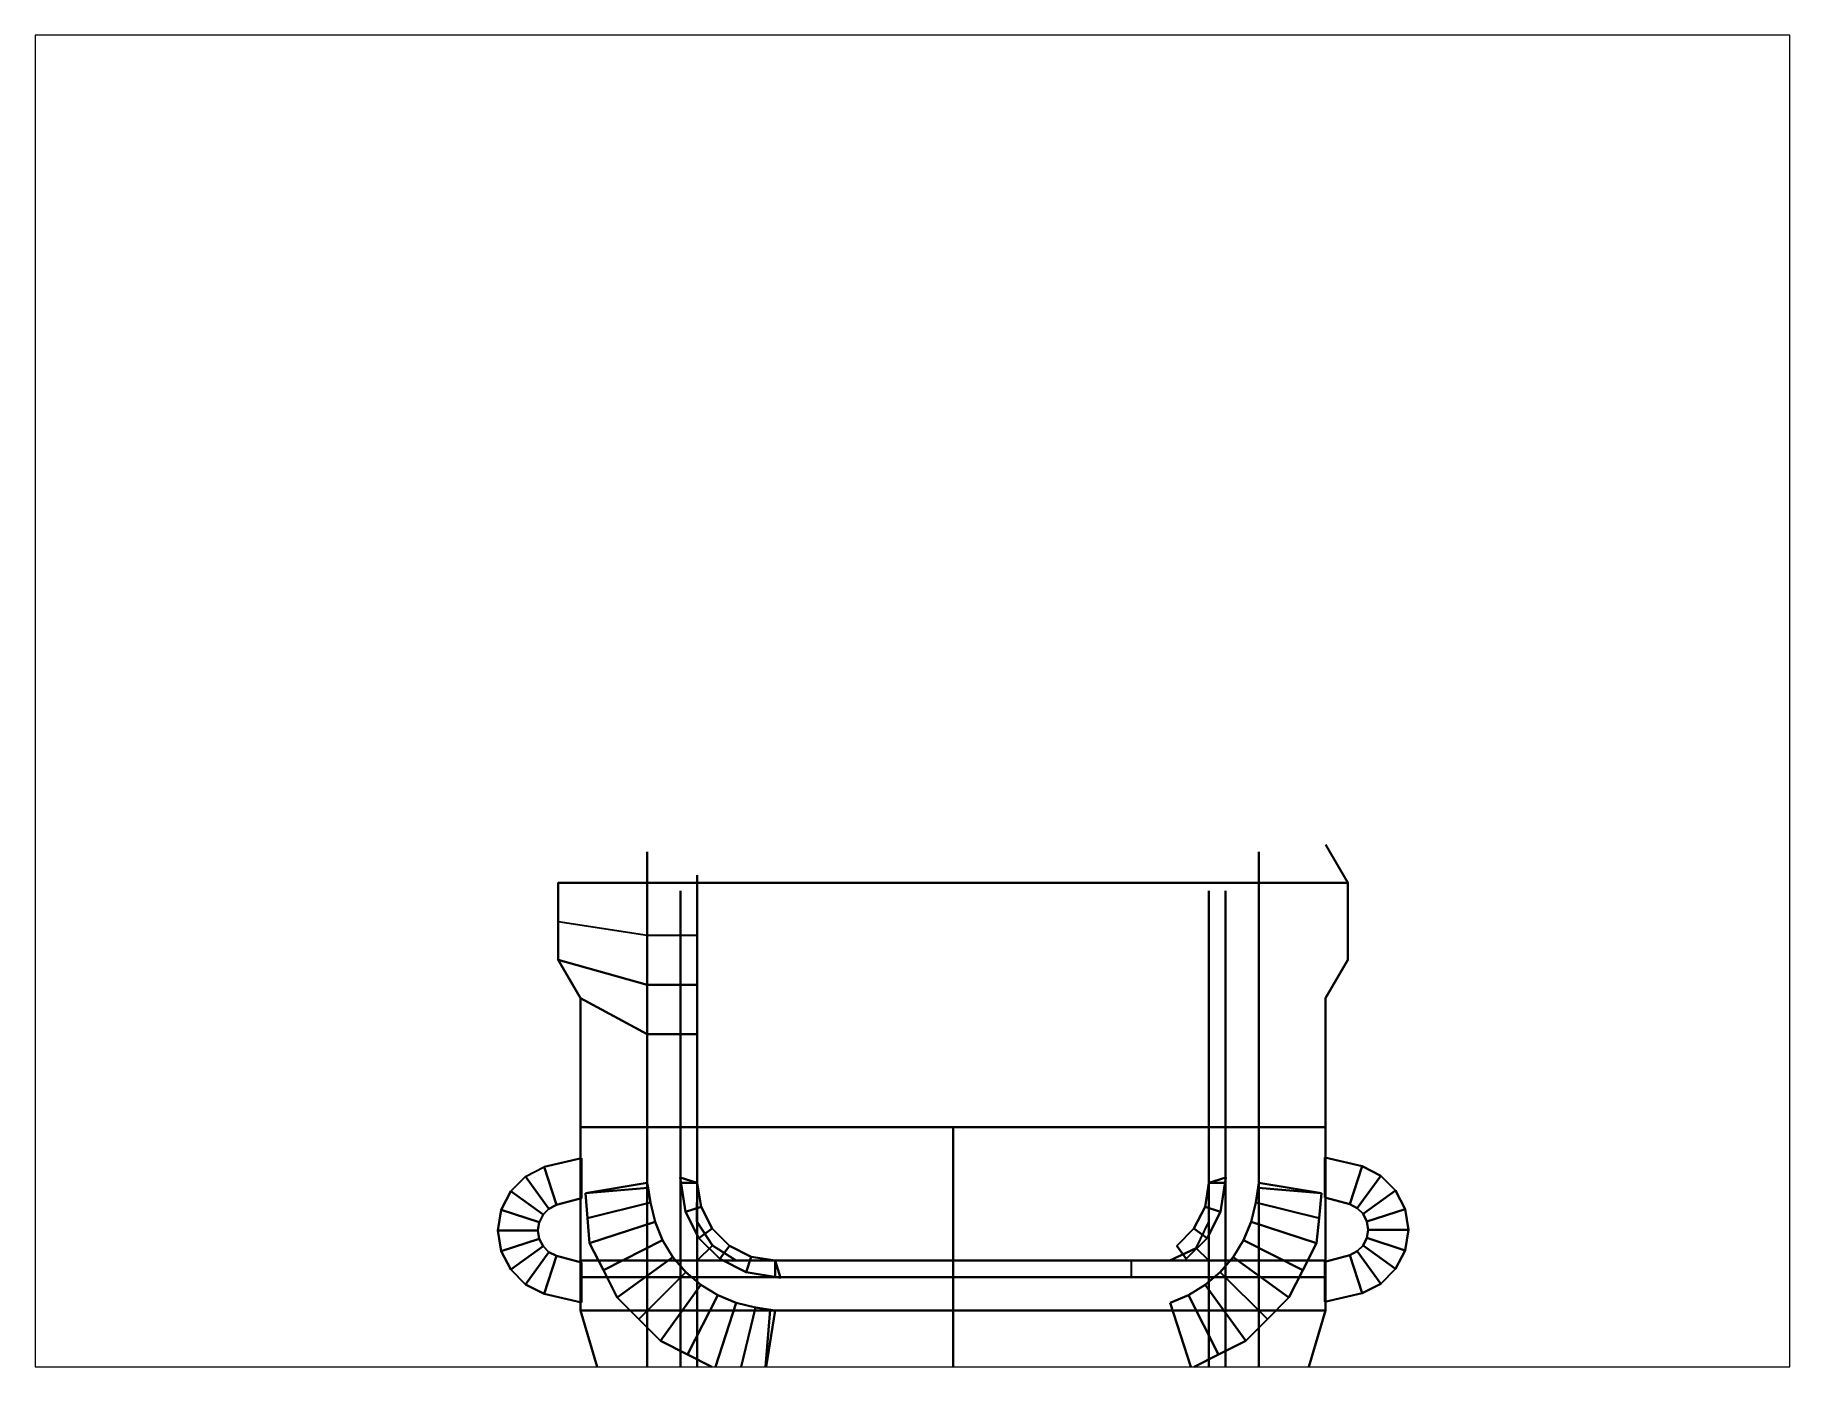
# Paper-space layout 'Layout1' of a CAD drawing. Header units: millimetres. Extents: x 26 to 231, y 20 to 176.
# The model-space entities are those that its viewports show. They can reach past a viewport. Long polylines and large blocks are cut down to what shows.
import ezdxf

# ---------------------------------------------------------------- set-up
doc = ezdxf.new("R2010")
doc.units = ezdxf.units.MM
for name, color, linetype in [('CUBE2', 7, 'Continuous'), ('TUBE11_CO1', 7, 'Continuous'), ('TUBE11_CO3', 7, 'Continuous'), ('TUBE5_COP7', 7, 'Continuous'), ('TUBE5_COP8', 7, 'Continuous'), ('TUBE5_EXT8', 7, 'Continuous'), ('TUBE5_EXT9', 7, 'Continuous')]:
    doc.layers.add(name, color=color, linetype=linetype)
doc.styles.add('Annotative', font='arial.ttf')

psp = doc.layouts.get("Layout1")

msp = doc.modelspace()

# ---------------------------------------------------------------- texts
at = {"extrusion": (0, 1, 0), "attachment_point": 1, "text_direction": (-1, 0, 0), "style": 'Annotative'}
for s, width, insert, char_height in [('SEZIONE 2', 83.0468, (41.16, 0, 63.09), 10), ('Scala 1:1', 14.118, (39.5, 0, 47.32), 2.5)]:
    msp.add_mtext_dynamic_manual_height_columns(s, width=width, gutter_width=12.5, heights=[0], dxfattribs=dict(at, insert=insert, char_height=char_height))

# ---------------------------------------------------------------- hatches: boundary and pattern name
at = {"extrusion": (0, 1, 0)}
h = msp.add_hatch(color=256, dxfattribs=at)
h.dxf.hatch_style = 1
h.paths.add_polyline_path([(-35.5, 17.97), (-27.5, 17.97), (-27.5, 15.47), (-24.5, 15.47), (-24.5, 17.97), (-23, 17.97), (-23, -8.03), (23, -8.03), (23, 17.97), (24.5, 17.97), (24.5, 15.47), (27.5, 15.47), (27.5, 17.97), (35.5, 17.97), (35.5, -14.03), (-35.5, -14.03)])

# ---------------------------------------------------------------- linework, layer by layer
at = {"extrusion": (0, 1, 0), "elevation": 5.96}
msp.add_lwpolyline([(-35.5, 17.97), (-27.5, 17.97), (-27.5, 15.47), (-24.5, 15.47), (-24.5, 17.97), (-23, 17.97), (-23, -8.03), (23, -8.03), (23, 17.97), (24.5, 17.97), (24.5, 15.47), (27.5, 15.47), (27.5, 17.97), (35.5, 17.97), (35.5, -14.03), (-35.5, -14.03)], close=True, dxfattribs=at)
at = {"layer": 'CUBE2'}
for points, invisible_edges in [([(-35.5, 5.96, 17.97), (-35.5, 2.51, 17.97), (-27.5, 8.76, 17.97)], 14), ([(-35.5, 2.51, 17.97), (-33.5, -4.39, 17.97), (-27.5, 8.76, 17.97)], 15), ([(-33.5, -4.39, 17.97), (-27.5, -15.99, 17.97), (-27.5, 8.76, 17.97)], 13), ([(-27.5, 8.76, 15.47), (-27.5, -15.99, 15.47), (-24.5, -15.99, 15.47)], 12), ([(-27.5, 8.76, 17.97), (-27.5, -15.99, 17.97), (-27.5, -15.99, 15.47)], 12), ([(-27.5, 8.76, 17.97), (-27.5, -15.99, 15.47), (-27.5, 8.76, 15.47)], 13), ([(24.5, -15.99, 15.47), (27.5, -15.99, 15.47), (27.5, 8.76, 15.47)], 12), ([(33.5, -4.39, -14.03), (27.5, -15.99, -14.03), (33.5, 9.41, -14.03)], 15), ([(27.5, 8.76, 17.97), (35.5, 2.51, 17.97), (35.5, 5.96, 17.97)], 13), ([(33.5, -4.39, 17.97), (27.5, 8.76, 17.97), (27.5, -15.99, 17.97)], 13), ([(35.5, 2.51, 17.97), (27.5, 8.76, 17.97), (33.5, -4.39, 17.97)], 15), ([(27.5, -15.99, 15.47), (27.5, -15.99, 17.97), (27.5, 8.76, 17.97)], 12), ([(27.5, 8.76, 17.97), (27.5, 8.76, 15.47), (27.5, -15.99, 15.47)], 13), ([(33.5, 9.41, -14.03), (35.5, 5.96, -14.03), (35.5, 2.51, -14.03)], 12), ([(33.5, 9.41, -14.03), (35.5, 2.51, -14.03), (33.5, -4.39, -14.03)], 15), ([(-23, 5.26, 5.97), (-23, 2.91, -8.03), (-23, 6.66, -8.03)], 13), ([(-23, 6.66, -8.03), (-23, 2.91, -8.03), (0, -15.99, -8.03)], 14), ([(-35.5, 2.51, 13.97), (-35.5, 5.96, 13.97), (-35.5, 5.96, 9.97)], 12), ([(-35.5, 5.96, 9.97), (-35.5, 2.51, 9.97), (-35.5, 2.51, 13.97)], 12), ([(-35.5, 2.51, 17.97), (-35.5, 5.96, 17.97), (-35.5, 5.96, 13.97)], 12), ([(-35.5, 5.96, 13.97), (-35.5, 2.51, 13.97), (-35.5, 2.51, 17.97)], 12), ([(-23, 1.34, 17.97), (-24.5, 5.26, 17.97), (-24.5, -15.99, 17.97)], 13), ([(-24.5, -15.99, 17.97), (-24.5, 5.26, 17.97), (-24.5, -15.99, 15.47)], 2), ([(-23, 5.26, 5.97), (-23, -15.99, 15.47), (-23, -15.99, 5.97)], 1), ([(-23, 5.26, 5.97), (-23, -15.99, 5.97), (-23, -4.59, -8.03)], 14), ([(-23, 5.26, 5.97), (-23, -4.59, -8.03), (-23, -0.84, -8.03)], 13), ([(-23, 5.26, 5.97), (-23, -0.84, -8.03), (-23, 2.91, -8.03)], 13), ([(0, -15.99, -8.03), (23, -15.99, -8.03), (23, 5.26, -8.03)], 12), ([(23, 1.34, 17.97), (24.5, -15.99, 17.97), (24.5, 5.26, 17.97)], 13), ([(23, -15.99, 5.97), (23, 5.26, 5.97), (23, -15.99, -8.03)], 2), ([(23, 5.26, 5.97), (23, 5.26, -8.03), (23, -15.99, -8.03)], 13), ([(23, -15.99, 15.47), (23, 5.26, 5.97), (23, -15.99, 5.97)], 1), ([(24.5, 5.26, 17.97), (24.5, -15.99, 17.97), (24.5, -15.99, 15.47)], 12), ([(35.5, 5.96, 17.97), (35.5, 2.51, 17.97), (35.5, 2.51, 13.97)], 12), ([(35.5, 2.51, 13.97), (35.5, 5.96, 13.97), (35.5, 5.96, 17.97)], 12), ([(35.5, 5.96, 13.97), (35.5, 2.51, 13.97), (35.5, 2.51, 9.97)], 12), ([(35.5, 2.51, 9.97), (35.5, 5.96, 9.97), (35.5, 5.96, 13.97)], 12), ([(35.5, 5.96, 9.97), (35.5, 2.51, 9.97), (35.5, 2.51, 5.97)], 12), ([(35.5, 2.51, 5.97), (35.5, 5.96, 5.97), (35.5, 5.96, 9.97)], 12), ([(35.5, 5.96, 5.97), (35.5, 2.51, 5.97), (35.5, 2.51, 1.97)], 12), ([(35.5, 2.51, 1.97), (35.5, 5.96, 1.97), (35.5, 5.96, 5.97)], 12), ([(35.5, 5.96, 1.97), (35.5, 2.51, 1.97), (35.5, 2.51, -2.03)], 12), ([(35.5, 2.51, -2.03), (35.5, 5.96, -2.03), (35.5, 5.96, 1.97)], 12), ([(35.5, 5.96, -2.03), (35.5, 2.51, -2.03), (35.5, 2.51, -6.03)], 12), ([(35.5, 2.51, -6.03), (35.5, 5.96, -6.03), (35.5, 5.96, -2.03)], 12), ([(35.5, 5.96, -6.03), (35.5, 2.51, -6.03), (35.5, 2.51, -10.03)], 12), ([(35.5, 2.51, -10.03), (35.5, 5.96, -10.03), (35.5, 5.96, -6.03)], 12), ([(35.5, 5.96, -10.03), (35.5, 2.51, -10.03), (35.5, 2.51, -14.03)], 12), ([(35.5, 2.51, -14.03), (35.5, 5.96, -14.03), (35.5, 5.96, -10.03)], 12), ([(-35.5, 2.51, 17.97), (-35.5, -0.94, 17.97), (-33.5, -4.39, 17.97)], 12), ([(-35.5, -0.94, -14.03), (-35.5, 2.51, -14.03), (-27.5, 1.26, -14.03)], 12), ([(-35.5, -0.94, -10.03), (-35.5, 2.51, -10.03), (-35.5, 2.51, -14.03)], 12), ([(-35.5, 2.51, -14.03), (-35.5, -0.94, -14.03), (-35.5, -0.94, -10.03)], 12), ([(-35.5, -0.94, -6.03), (-35.5, 2.51, -6.03), (-35.5, 2.51, -10.03)], 12), ([(-35.5, 2.51, -10.03), (-35.5, -0.94, -10.03), (-35.5, -0.94, -6.03)], 12), ([(-35.5, -0.94, -2.03), (-35.5, 2.51, -2.03), (-35.5, 2.51, -6.03)], 12), ([(-35.5, 2.51, -6.03), (-35.5, -0.94, -6.03), (-35.5, -0.94, -2.03)], 12), ([(-35.5, -0.94, 1.97), (-35.5, 2.51, 1.97), (-35.5, 2.51, -2.03)], 12), ([(-35.5, 2.51, -2.03), (-35.5, -0.94, -2.03), (-35.5, -0.94, 1.97)], 12), ([(-35.5, -0.94, 1.97), (-35.5, -0.94, 5.97), (-35.5, 2.51, 5.97)], 12), ([(-35.5, 2.51, 5.97), (-35.5, 2.51, 1.97), (-35.5, -0.94, 1.97)], 12), ([(-35.5, -0.94, 9.97), (-35.5, 2.51, 9.97), (-35.5, 2.51, 5.97)], 12), ([(-35.5, 2.51, 5.97), (-35.5, -0.94, 5.97), (-35.5, -0.94, 9.97)], 12), ([(-35.5, -0.94, 13.97), (-35.5, 2.51, 13.97), (-35.5, 2.51, 9.97)], 12), ([(-35.5, 2.51, 9.97), (-35.5, -0.94, 9.97), (-35.5, -0.94, 13.97)], 12), ([(-35.5, -0.94, 17.97), (-35.5, 2.51, 17.97), (-35.5, 2.51, 13.97)], 12), ([(-35.5, 2.51, 13.97), (-35.5, -0.94, 13.97), (-35.5, -0.94, 17.97)], 12), ([(-23, 2.91, -8.03), (-23, -0.84, -8.03), (0, -15.99, -8.03)], 14), ([(35.5, 2.51, 17.97), (33.5, -4.39, 17.97), (35.5, -0.94, 17.97)], 1), ([(35.5, 2.51, -14.03), (35.5, -0.94, -14.03), (33.5, -4.39, -14.03)], 12), ([(35.5, 2.51, 17.97), (35.5, -0.94, 17.97), (35.5, -0.94, 13.97)], 12), ([(35.5, -0.94, 13.97), (35.5, 2.51, 13.97), (35.5, 2.51, 17.97)], 12), ([(35.5, 2.51, 13.97), (35.5, -0.94, 13.97), (35.5, -0.94, 9.97)], 12), ([(35.5, -0.94, 9.97), (35.5, 2.51, 9.97), (35.5, 2.51, 13.97)], 12), ([(35.5, 2.51, 9.97), (35.5, -0.94, 9.97), (35.5, -0.94, 5.97)], 12), ([(35.5, -0.94, 5.97), (35.5, 2.51, 5.97), (35.5, 2.51, 9.97)], 12), ([(35.5, 2.51, 5.97), (35.5, -0.94, 5.97), (35.5, -0.94, 1.97)], 12), ([(35.5, -0.94, 1.97), (35.5, 2.51, 1.97), (35.5, 2.51, 5.97)], 12), ([(35.5, 2.51, 1.97), (35.5, -0.94, 1.97), (35.5, -0.94, -2.03)], 12), ([(35.5, -0.94, -2.03), (35.5, 2.51, -2.03), (35.5, 2.51, 1.97)], 12), ([(35.5, 2.51, -2.03), (35.5, -0.94, -2.03), (35.5, -0.94, -6.03)], 12), ([(35.5, -0.94, -6.03), (35.5, 2.51, -6.03), (35.5, 2.51, -2.03)], 12), ([(35.5, 2.51, -6.03), (35.5, -0.94, -6.03), (35.5, -0.94, -10.03)], 12), ([(35.5, -0.94, -10.03), (35.5, 2.51, -10.03), (35.5, 2.51, -6.03)], 12), ([(35.5, 2.51, -10.03), (35.5, -0.94, -10.03), (35.5, -0.94, -14.03)], 12), ([(35.5, -0.94, -14.03), (35.5, 2.51, -14.03), (35.5, 2.51, -10.03)], 12), ([(-27.5, 1.26, -14.03), (-27.5, -3.19, -14.03), (-35.5, -0.94, -14.03)], 12), ([(-27.5, 1.26, -14.03), (-24.5, 1.26, -14.03), (-24.5, -3.19, -14.03)], 12), ([(-27.5, 1.26, -14.03), (-24.5, -3.19, -14.03), (-27.5, -3.19, -14.03)], 1), ([(-23, -15.99, 17.97), (-23, 1.34, 17.97), (-24.5, -15.99, 17.97)], 2), ([(-24.5, 1.26, -14.03), (-23, 1.26, -14.03), (-23, -3.19, -14.03)], 12), ([(-24.5, 1.26, -14.03), (-23, -3.19, -14.03), (-24.5, -3.19, -14.03)], 1), ([(-23, 1.34, 17.97), (-23, -15.99, 17.97), (-23, -15.99, 15.47)], 12), ([(-23, -15.99, 15.47), (-23, 1.34, 15.47), (-23, 1.34, 17.97)], 12), ([(0, -15.99, -14.03), (-23, -3.19, -14.03), (-23, 1.26, -14.03)], 13), ([(24.5, -15.99, 17.97), (23, 1.34, 17.97), (23, -15.99, 17.97)], 1), ([(23, -15.99, 15.47), (23, -15.99, 15.47), (23, 1.34, 15.47)], 12), ([(23, -15.99, 17.97), (23, 1.34, 17.97), (23, -15.99, 15.47)], 2), ([(23, 1.34, 17.97), (23, 1.34, 15.47), (23, -15.99, 15.47)], 12), ([(-33.5, -4.39, -14.03), (-35.5, -0.94, -14.03), (-27.5, -3.19, -14.03)], 12), ([(-33.5, -4.39, -10.03), (-35.5, -0.94, -10.03), (-35.5, -0.94, -14.03)], 12), ([(-35.5, -0.94, -14.03), (-33.5, -4.39, -14.03), (-33.5, -4.39, -10.03)], 12), ([(-33.5, -4.39, -6.03), (-35.5, -0.94, -6.03), (-35.5, -0.94, -10.03)], 12), ([(-35.5, -0.94, -10.03), (-33.5, -4.39, -10.03), (-33.5, -4.39, -6.03)], 12), ([(-33.5, -4.39, -2.03), (-35.5, -0.94, -2.03), (-35.5, -0.94, -6.03)], 12), ([(-35.5, -0.94, -6.03), (-33.5, -4.39, -6.03), (-33.5, -4.39, -2.03)], 12), ([(-33.5, -4.39, -2.03), (-33.5, -4.39, 1.97), (-35.5, -0.94, 1.97)], 12), ([(-35.5, -0.94, 1.97), (-35.5, -0.94, -2.03), (-33.5, -4.39, -2.03)], 12), ([(-33.5, -4.39, 1.97), (-33.5, -4.39, 5.97), (-35.5, -0.94, 5.97)], 12), ([(-35.5, -0.94, 5.97), (-35.5, -0.94, 1.97), (-33.5, -4.39, 1.97)], 12), ([(-33.5, -4.39, 9.97), (-35.5, -0.94, 9.97), (-35.5, -0.94, 5.97)], 12), ([(-35.5, -0.94, 5.97), (-33.5, -4.39, 5.97), (-33.5, -4.39, 9.97)], 12), ([(-33.5, -4.39, 13.97), (-35.5, -0.94, 13.97), (-35.5, -0.94, 9.97)], 12), ([(-35.5, -0.94, 9.97), (-33.5, -4.39, 9.97), (-33.5, -4.39, 13.97)], 12), ([(-33.5, -4.39, 17.97), (-35.5, -0.94, 17.97), (-35.5, -0.94, 13.97)], 12), ([(-35.5, -0.94, 13.97), (-33.5, -4.39, 13.97), (-33.5, -4.39, 17.97)], 12), ([(0, -15.99, -8.03), (-23, -0.84, -8.03), (-23, -4.59, -8.03)], 13), ([(35.5, -0.94, 17.97), (33.5, -4.39, 17.97), (33.5, -4.39, 13.97)], 12), ([(33.5, -4.39, 13.97), (35.5, -0.94, 13.97), (35.5, -0.94, 17.97)], 12), ([(35.5, -0.94, 13.97), (33.5, -4.39, 13.97), (33.5, -4.39, 9.97)], 12), ([(33.5, -4.39, 9.97), (35.5, -0.94, 9.97), (35.5, -0.94, 13.97)], 12), ([(35.5, -0.94, 9.97), (33.5, -4.39, 9.97), (33.5, -4.39, 5.97)], 12), ([(33.5, -4.39, 5.97), (35.5, -0.94, 5.97), (35.5, -0.94, 9.97)], 12), ([(35.5, -0.94, 5.97), (33.5, -4.39, 5.97), (33.5, -4.39, 1.97)], 12), ([(33.5, -4.39, 1.97), (35.5, -0.94, 1.97), (35.5, -0.94, 5.97)], 12), ([(35.5, -0.94, 1.97), (33.5, -4.39, 1.97), (33.5, -4.39, -2.03)], 12), ([(33.5, -4.39, -2.03), (35.5, -0.94, -2.03), (35.5, -0.94, 1.97)], 12), ([(35.5, -0.94, -2.03), (33.5, -4.39, -2.03), (33.5, -4.39, -6.03)], 12), ([(33.5, -4.39, -6.03), (35.5, -0.94, -6.03), (35.5, -0.94, -2.03)], 12), ([(35.5, -0.94, -6.03), (33.5, -4.39, -6.03), (33.5, -4.39, -10.03)], 12), ([(33.5, -4.39, -10.03), (35.5, -0.94, -10.03), (35.5, -0.94, -6.03)], 12), ([(35.5, -0.94, -10.03), (33.5, -4.39, -10.03), (33.5, -4.39, -14.03)], 12), ([(33.5, -4.39, -14.03), (35.5, -0.94, -14.03), (35.5, -0.94, -10.03)], 12), ([(-27.5, -3.19, -14.03), (-27.5, -7.64, -14.03), (-33.5, -4.39, -14.03)], 12), ([(-33.5, -4.39, 17.97), (-33.5, -15.99, 17.97), (-27.5, -15.99, 17.97)], 12), ([(-33.5, -15.99, -14.03), (-33.5, -4.39, -14.03), (-27.5, -7.64, -14.03)], 12), ([(-33.5, -15.99, -10.03), (-33.5, -4.39, -10.03), (-33.5, -15.99, -14.03)], 2), ([(-33.5, -4.39, -10.03), (-33.5, -4.39, -14.03), (-33.5, -15.99, -14.03)], 12), ([(-33.5, -15.99, -6.03), (-33.5, -4.39, -6.03), (-33.5, -15.99, -10.03)], 2), ([(-33.5, -4.39, -6.03), (-33.5, -4.39, -10.03), (-33.5, -15.99, -10.03)], 12), ([(-33.5, -15.99, -2.03), (-33.5, -4.39, -2.03), (-33.5, -15.99, -6.03)], 2), ([(-33.5, -4.39, -2.03), (-33.5, -4.39, -6.03), (-33.5, -15.99, -6.03)], 12), ([(-33.5, -15.99, 1.97), (-33.5, -4.39, 1.97), (-33.5, -15.99, -2.03)], 2), ([(-33.5, -4.39, 1.97), (-33.5, -4.39, -2.03), (-33.5, -15.99, -2.03)], 12), ([(-33.5, -15.99, 5.97), (-33.5, -4.39, 5.97), (-33.5, -15.99, 1.97)], 2), ([(-33.5, -4.39, 5.97), (-33.5, -4.39, 1.97), (-33.5, -15.99, 1.97)], 12), ([(-33.5, -15.99, 9.97), (-33.5, -4.39, 9.97), (-33.5, -15.99, 5.97)], 2), ([(-33.5, -4.39, 9.97), (-33.5, -4.39, 5.97), (-33.5, -15.99, 5.97)], 12), ([(-33.5, -15.99, 13.97), (-33.5, -4.39, 13.97), (-33.5, -15.99, 9.97)], 2), ([(-33.5, -4.39, 13.97), (-33.5, -4.39, 9.97), (-33.5, -15.99, 9.97)], 12), ([(-33.5, -15.99, 17.97), (-33.5, -4.39, 17.97), (-33.5, -15.99, 13.97)], 2), ([(-33.5, -4.39, 17.97), (-33.5, -4.39, 13.97), (-33.5, -15.99, 13.97)], 12), ([(-27.5, -3.19, -14.03), (-24.5, -3.19, -14.03), (-24.5, -7.64, -14.03)], 12), ([(-27.5, -3.19, -14.03), (-24.5, -7.64, -14.03), (-27.5, -7.64, -14.03)], 1), ([(-24.5, -3.19, -14.03), (-23, -3.19, -14.03), (-23, -7.64, -14.03)], 12), ([(-24.5, -3.19, -14.03), (-23, -7.64, -14.03), (-24.5, -7.64, -14.03)], 1), ([(0, -15.99, -14.03), (-23, -7.64, -14.03), (-23, -3.19, -14.03)], 13), ([(-23, -15.99, 5.97), (-23, -8.34, -8.03), (-23, -4.59, -8.03)], 13), ([(-23, -4.59, -8.03), (-23, -8.34, -8.03), (0, -15.99, -8.03)], 14), ([(33.5, -4.39, 17.97), (27.5, -15.99, 17.97), (33.5, -15.99, 17.97)], 1), ([(33.5, -4.39, -14.03), (33.5, -15.99, -14.03), (27.5, -15.99, -14.03)], 12), ([(33.5, -15.99, 13.97), (33.5, -4.39, 13.97), (33.5, -4.39, 17.97)], 12), ([(33.5, -15.99, 13.97), (33.5, -4.39, 17.97), (33.5, -15.99, 17.97)], 1), ([(33.5, -15.99, 9.97), (33.5, -4.39, 9.97), (33.5, -4.39, 13.97)], 12), ([(33.5, -15.99, 9.97), (33.5, -4.39, 13.97), (33.5, -15.99, 13.97)], 1), ([(33.5, -15.99, 5.97), (33.5, -4.39, 5.97), (33.5, -4.39, 9.97)], 12), ([(33.5, -15.99, 5.97), (33.5, -4.39, 9.97), (33.5, -15.99, 9.97)], 1), ([(33.5, -15.99, 1.97), (33.5, -4.39, 1.97), (33.5, -4.39, 5.97)], 12), ([(33.5, -15.99, 1.97), (33.5, -4.39, 5.97), (33.5, -15.99, 5.97)], 1), ([(33.5, -15.99, -2.03), (33.5, -4.39, -2.03), (33.5, -4.39, 1.97)], 12), ([(33.5, -15.99, -2.03), (33.5, -4.39, 1.97), (33.5, -15.99, 1.97)], 1), ([(33.5, -15.99, -6.03), (33.5, -4.39, -6.03), (33.5, -4.39, -2.03)], 12), ([(33.5, -15.99, -6.03), (33.5, -4.39, -2.03), (33.5, -15.99, -2.03)], 1), ([(33.5, -15.99, -10.03), (33.5, -4.39, -10.03), (33.5, -4.39, -6.03)], 12), ([(33.5, -15.99, -10.03), (33.5, -4.39, -6.03), (33.5, -15.99, -6.03)], 1), ([(33.5, -15.99, -14.03), (33.5, -4.39, -14.03), (33.5, -4.39, -10.03)], 12), ([(33.5, -15.99, -14.03), (33.5, -4.39, -10.03), (33.5, -15.99, -10.03)], 1), ([(-33.5, -15.99, -14.03), (-27.5, -7.64, -14.03), (-27.5, -15.99, -14.03)], 1), ([(-27.5, -15.99, -14.03), (-27.5, -7.64, -14.03), (-24.5, -7.64, -14.03)], 12), ([(-27.5, -15.99, -14.03), (-24.5, -7.64, -14.03), (-24.5, -15.99, -14.03)], 1), ([(-24.5, -15.99, -14.03), (-24.5, -7.64, -14.03), (-23, -7.64, -14.03)], 12), ([(-24.5, -15.99, -14.03), (-23, -7.64, -14.03), (-23, -15.99, -14.03)], 1), ([(0, -15.99, -14.03), (-23, -15.99, -14.03), (-23, -7.64, -14.03)], 12), ([(-23, -15.99, 5.97), (-23, -15.99, -8.03), (-23, -8.34, -8.03)], 12), ([(-23, -8.34, -8.03), (-23, -15.99, -8.03), (0, -15.99, -8.03)], 12), ([(-33.5, -27.99, 17.97), (-27.5, -27.99, 17.97), (-27.5, -15.99, 17.97)], 12), ([(-27.5, -15.99, 17.97), (-33.5, -15.99, 17.97), (-33.5, -27.99, 17.97)], 12), ([(-33.5, -15.99, -14.03), (-27.5, -15.99, -14.03), (-27.5, -27.99, -14.03)], 12), ([(-33.5, -15.99, -14.03), (-27.5, -27.99, -14.03), (-33.5, -27.99, -14.03)], 1), ([(-33.5, -27.99, -10.03), (-33.5, -15.99, -10.03), (-33.5, -15.99, -14.03)], 12), ([(-33.5, -15.99, -14.03), (-33.5, -27.99, -14.03), (-33.5, -27.99, -10.03)], 12), ([(-33.5, -27.99, -6.03), (-33.5, -15.99, -6.03), (-33.5, -15.99, -10.03)], 12), ([(-33.5, -15.99, -10.03), (-33.5, -27.99, -10.03), (-33.5, -27.99, -6.03)], 12), ([(-33.5, -27.99, -6.03), (-33.5, -27.99, -2.03), (-33.5, -15.99, -2.03)], 12), ([(-33.5, -15.99, -2.03), (-33.5, -15.99, -6.03), (-33.5, -27.99, -6.03)], 12), ([(-33.5, -27.99, -2.03), (-33.5, -27.99, 1.97), (-33.5, -15.99, 1.97)], 12), ([(-33.5, -15.99, 1.97), (-33.5, -15.99, -2.03), (-33.5, -27.99, -2.03)], 12), ([(-33.5, -27.99, 1.97), (-33.5, -27.99, 5.97), (-33.5, -15.99, 5.97)], 12), ([(-33.5, -15.99, 5.97), (-33.5, -15.99, 1.97), (-33.5, -27.99, 1.97)], 12), ([(-33.5, -27.99, 5.97), (-33.5, -27.99, 9.97), (-33.5, -15.99, 9.97)], 12), ([(-33.5, -15.99, 9.97), (-33.5, -15.99, 5.97), (-33.5, -27.99, 5.97)], 12), ([(-33.5, -27.99, 13.97), (-33.5, -15.99, 13.97), (-33.5, -15.99, 9.97)], 12), ([(-33.5, -15.99, 9.97), (-33.5, -27.99, 9.97), (-33.5, -27.99, 13.97)], 12), ([(-33.5, -27.99, 17.97), (-33.5, -15.99, 17.97), (-33.5, -15.99, 13.97)], 12), ([(-33.5, -15.99, 13.97), (-33.5, -27.99, 13.97), (-33.5, -27.99, 17.97)], 12), ([(-27.5, -27.99, 15.47), (-24.5, -27.99, 15.47), (-24.5, -15.99, 15.47)], 12), ([(-24.5, -15.99, 15.47), (-27.5, -15.99, 15.47), (-27.5, -27.99, 15.47)], 12), ([(-27.5, -15.99, -14.03), (-24.5, -15.99, -14.03), (-24.5, -27.99, -14.03)], 12), ([(-27.5, -15.99, -14.03), (-24.5, -27.99, -14.03), (-27.5, -27.99, -14.03)], 1), ([(-27.5, -27.99, 17.97), (-27.5, -27.99, 15.47), (-27.5, -15.99, 17.97)], 2), ([(-27.5, -27.99, 15.47), (-27.5, -15.99, 15.47), (-27.5, -15.99, 17.97)], 12), ([(-24.5, -15.99, -14.03), (-23, -15.99, -14.03), (-23, -27.99, -14.03)], 12), ([(-24.5, -15.99, -14.03), (-23, -27.99, -14.03), (-24.5, -27.99, -14.03)], 1), ([(-24.5, -15.99, 15.47), (-24.5, -27.99, 15.47), (-24.5, -27.99, 15.47)], 12), ([(-24.5, -27.99, 15.47), (-24.5, -20.99, 15.47), (-24.5, -15.99, 15.47)], 14), ([(-24.5, -20.99, 15.47), (-24.5, -15.99, 15.47), (-24.5, -15.99, 15.47)], 12), ([(-24.5, -20.99, 17.97), (-23, -20.99, 17.97), (-23, -15.99, 17.97)], 12), ([(-23, -15.99, 17.97), (-24.5, -15.99, 17.97), (-24.5, -20.99, 17.97)], 12), ([(-24.5, -20.99, 17.97), (-24.5, -15.99, 17.97), (-24.5, -15.99, 15.47)], 12), ([(-24.5, -15.99, 15.47), (-24.5, -20.99, 15.47), (-24.5, -20.99, 17.97)], 12), ([(-23, -15.99, -14.03), (0, -15.99, -14.03), (0, -27.99, -14.03)], 12), ([(-23, -15.99, -14.03), (0, -27.99, -14.03), (-23, -27.99, -14.03)], 1), ([(0, -15.99, 5.97), (0, -15.99, -8.03), (-23, -15.99, 5.97)], 2), ([(0, -15.99, -8.03), (-23, -15.99, -8.03), (-23, -15.99, 5.97)], 12), ([(-23, -20.99, 15.47), (-23, -20.99, 15.47), (-23, -15.99, 15.47)], 2), ([(-23, -20.99, 15.47), (-23, -15.99, 15.47), (-23, -15.99, 15.47)], 12), ([(-23, -15.99, 15.47), (-23, -20.99, 15.47), (-23, -20.99, 5.97)], 12), ([(-23, -20.99, 5.97), (-23, -15.99, 5.97), (-23, -15.99, 15.47)], 12), ([(-23, -15.99, 17.97), (-23, -20.99, 17.97), (-23, -20.99, 15.47)], 12), ([(-23, -20.99, 15.47), (-23, -15.99, 15.47), (-23, -15.99, 17.97)], 12), ([(-11.5, -27.99, 5.97), (0, -15.99, 5.97), (-23, -15.99, 5.97)], 13), ([(-11.5, -27.99, 5.97), (-23, -15.99, 5.97), (-23, -20.99, 5.97)], 13), ([(0, -15.99, 5.97), (-11.5, -27.99, 5.97), (-5.75, -27.99, 5.97)], 13), ([(-5.75, -27.99, 5.97), (0, -27.99, 5.97), (0, -15.99, 5.97)], 12), ([(0, -15.99, 5.97), (0, -27.99, 5.97), (5.75, -27.99, 5.97)], 12), ([(0, -15.99, 5.97), (5.75, -27.99, 5.97), (11.5, -27.99, 5.97)], 13), ([(0, -15.99, 5.97), (11.5, -27.99, 5.97), (23, -15.99, 5.97)], 3), ([(0, -15.99, -14.03), (23, -15.99, -14.03), (23, -27.99, -14.03)], 12), ([(0, -15.99, -14.03), (23, -27.99, -14.03), (0, -27.99, -14.03)], 1), ([(23, -15.99, 5.97), (23, -15.99, -8.03), (0, -15.99, 5.97)], 2), ([(23, -15.99, -8.03), (0, -15.99, -8.03), (0, -15.99, 5.97)], 12), ([(23, -20.99, 5.97), (23, -15.99, 5.97), (11.5, -27.99, 5.97)], 14), ([(23, -15.99, -14.03), (24.5, -15.99, -14.03), (24.5, -27.99, -14.03)], 12), ([(23, -15.99, -14.03), (24.5, -27.99, -14.03), (23, -27.99, -14.03)], 1), ([(23, -15.99, 15.47), (23, -20.99, 15.47), (23, -20.99, 15.47)], 12), ([(23, -20.99, 15.47), (23, -15.99, 15.47), (23, -15.99, 15.47)], 12), ([(23, -15.99, 5.97), (23, -20.99, 5.97), (23, -20.99, 15.47)], 12), ([(23, -15.99, 5.97), (23, -20.99, 15.47), (23, -15.99, 15.47)], 1), ([(23, -20.99, 17.97), (24.5, -20.99, 17.97), (24.5, -15.99, 17.97)], 12), ([(24.5, -15.99, 17.97), (23, -15.99, 17.97), (23, -20.99, 17.97)], 12), ([(23, -20.99, 17.97), (23, -15.99, 17.97), (23, -15.99, 15.47)], 12), ([(23, -15.99, 15.47), (23, -20.99, 15.47), (23, -20.99, 17.97)], 12), ([(24.5, -27.99, 15.47), (27.5, -27.99, 15.47), (27.5, -15.99, 15.47)], 12), ([(27.5, -15.99, 15.47), (24.5, -15.99, 15.47), (24.5, -27.99, 15.47)], 12), ([(24.5, -15.99, -14.03), (27.5, -15.99, -14.03), (27.5, -27.99, -14.03)], 12), ([(24.5, -15.99, -14.03), (27.5, -27.99, -14.03), (24.5, -27.99, -14.03)], 1), ([(24.5, -20.99, 15.47), (24.5, -27.99, 15.47), (24.5, -15.99, 15.47)], 2), ([(24.5, -27.99, 15.47), (24.5, -27.99, 15.47), (24.5, -15.99, 15.47)], 14), ([(24.5, -27.99, 15.47), (24.5, -15.99, 15.47), (24.5, -15.99, 15.47)], 12), ([(24.5, -15.99, 17.97), (24.5, -20.99, 17.97), (24.5, -20.99, 15.47)], 12), ([(24.5, -20.99, 15.47), (24.5, -15.99, 15.47), (24.5, -15.99, 17.97)], 12), ([(27.5, -27.99, 17.97), (33.5, -27.99, 17.97), (33.5, -15.99, 17.97)], 12), ([(33.5, -15.99, 17.97), (27.5, -15.99, 17.97), (27.5, -27.99, 17.97)], 12), ([(27.5, -15.99, -14.03), (33.5, -15.99, -14.03), (33.5, -27.99, -14.03)], 12), ([(27.5, -15.99, -14.03), (33.5, -27.99, -14.03), (27.5, -27.99, -14.03)], 1), ([(27.5, -15.99, 17.97), (27.5, -15.99, 15.47), (27.5, -27.99, 17.97)], 2), ([(27.5, -15.99, 15.47), (27.5, -27.99, 15.47), (27.5, -27.99, 17.97)], 12), ([(33.5, -15.99, 17.97), (33.5, -27.99, 17.97), (33.5, -27.99, 13.97)], 12), ([(33.5, -27.99, 13.97), (33.5, -15.99, 13.97), (33.5, -15.99, 17.97)], 12), ([(33.5, -15.99, 13.97), (33.5, -27.99, 13.97), (33.5, -27.99, 9.97)], 12), ([(33.5, -27.99, 9.97), (33.5, -15.99, 9.97), (33.5, -15.99, 13.97)], 12), ([(33.5, -15.99, 9.97), (33.5, -27.99, 9.97), (33.5, -27.99, 5.97)], 12), ([(33.5, -27.99, 5.97), (33.5, -15.99, 5.97), (33.5, -15.99, 9.97)], 12), ([(33.5, -15.99, 5.97), (33.5, -27.99, 5.97), (33.5, -27.99, 1.97)], 12), ([(33.5, -27.99, 1.97), (33.5, -15.99, 1.97), (33.5, -15.99, 5.97)], 12), ([(33.5, -15.99, 1.97), (33.5, -27.99, 1.97), (33.5, -27.99, -2.03)], 12), ([(33.5, -27.99, -2.03), (33.5, -15.99, -2.03), (33.5, -15.99, 1.97)], 12), ([(33.5, -15.99, -2.03), (33.5, -27.99, -2.03), (33.5, -27.99, -6.03)], 12), ([(33.5, -27.99, -6.03), (33.5, -15.99, -6.03), (33.5, -15.99, -2.03)], 12), ([(33.5, -15.99, -6.03), (33.5, -27.99, -6.03), (33.5, -27.99, -10.03)], 12), ([(33.5, -27.99, -10.03), (33.5, -15.99, -10.03), (33.5, -15.99, -6.03)], 12), ([(33.5, -15.99, -10.03), (33.5, -27.99, -10.03), (33.5, -27.99, -14.03)], 12), ([(33.5, -27.99, -14.03), (33.5, -15.99, -14.03), (33.5, -15.99, -10.03)], 12), ([(-23, -20.99, 17.97), (-24.5, -20.99, 17.97), (-24.5, -20.99, 15.47)], 12), ([(-24.5, -20.99, 15.47), (-23, -20.99, 15.47), (-23, -20.99, 17.97)], 12), ([(-23.04, -24.48, 15.47), (-23, -20.99, 15.47), (-24.5, -20.99, 15.47)], 12), ([(-23.04, -24.48, 15.47), (-24.5, -20.99, 15.47), (-24.5, -27.99, 15.47)], 13), ([(-23, -20.99, 15.47), (-23.04, -24.48, 15.47), (-23, -20.99, 5.97)], 14), ([(-23.04, -24.48, 15.47), (-23.04, -24.48, 5.97), (-23, -20.99, 5.97)], 12), ([(-23, -20.99, 5.97), (-23.04, -24.48, 5.97), (-21.64, -26.64, 5.97)], 12), ([(-23, -20.99, 15.47), (-23, -20.99, 5.97), (-23, -20.99, 15.47)], 1), ([(-23, -20.99, 5.97), (-16, -27.99, 5.97), (-11.5, -27.99, 5.97)], 13), ([(-16, -27.99, 5.97), (-23, -20.99, 5.97), (-21.64, -26.64, 5.97)], 15), ([(23, -20.99, 5.97), (11.5, -27.99, 5.97), (16, -27.99, 5.97)], 13), ([(23, -24.49, 5.97), (23, -20.99, 5.97), (16, -27.99, 5.97)], 14), ([(24.5, -27.99, 15.47), (24.5, -20.99, 15.47), (23, -27.99, 15.47)], 2), ([(24.5, -20.99, 15.47), (23, -20.99, 15.47), (23, -27.99, 15.47)], 12), ([(23, -27.99, 15.47), (23, -20.99, 15.47), (23, -20.99, 15.47)], 12), ([(23, -27.99, 15.47), (23, -20.99, 15.47), (23, -24.49, 15.47)], 13), ([(24.5, -20.99, 17.97), (23, -20.99, 17.97), (23, -20.99, 15.47)], 12), ([(23, -20.99, 15.47), (24.5, -20.99, 15.47), (24.5, -20.99, 17.97)], 12), ([(23, -24.49, 5.97), (23, -24.49, 15.47), (23, -20.99, 15.47)], 12), ([(23, -20.99, 15.47), (23, -20.99, 5.97), (23, -24.49, 5.97)], 12), ([(-23.04, -24.48, 15.47), (-24.5, -27.99, 15.47), (-23, -27.99, 15.47)], 13), ([(-23, -27.99, 15.47), (-21.64, -26.64, 15.47), (-23.04, -24.48, 15.47)], 12), ([(23, -24.49, 5.97), (16, -27.99, 5.97), (19.5, -27.99, 5.97)], 13), ([(19.5, -27.99, 5.97), (21.87, -26.87, 5.97), (23, -24.49, 5.97)], 12), ([(-19.5, -27.99, 15.47), (-21.64, -26.64, 15.47), (-23, -27.99, 15.47)], 12), ([(-21.64, -26.64, 15.47), (-19.5, -27.99, 15.47), (-19.5, -27.99, 5.97)], 12), ([(-19.5, -27.99, 5.97), (-21.64, -26.64, 5.97), (-21.64, -26.64, 15.47)], 12), ([(-16, -27.99, 5.97), (-21.64, -26.64, 5.97), (-19.5, -27.99, 5.97)], 1), ([(-27.5, -29.49, 17.97), (-27.5, -27.99, 17.97), (-33.5, -27.99, 17.97)], 12), ([(-33.5, -27.99, 17.97), (-33.5, -29.49, 17.97), (-27.5, -29.49, 17.97)], 12), ([(-33.5, -27.99, -14.03), (-27.5, -27.99, -14.03), (-27.5, -29.49, -14.03)], 12), ([(-33.5, -27.99, -14.03), (-27.5, -29.49, -14.03), (-33.5, -29.49, -14.03)], 1), ([(-33.5, -29.49, -10.03), (-33.5, -27.99, -10.03), (-33.5, -27.99, -14.03)], 12), ([(-33.5, -27.99, -14.03), (-33.5, -29.49, -14.03), (-33.5, -29.49, -10.03)], 12), ([(-33.5, -29.49, -6.03), (-33.5, -27.99, -6.03), (-33.5, -27.99, -10.03)], 12), ([(-33.5, -27.99, -10.03), (-33.5, -29.49, -10.03), (-33.5, -29.49, -6.03)], 12), ([(-33.5, -29.49, -2.03), (-33.5, -27.99, -2.03), (-33.5, -27.99, -6.03)], 12), ([(-33.5, -27.99, -6.03), (-33.5, -29.49, -6.03), (-33.5, -29.49, -2.03)], 12), ([(-33.5, -29.49, 1.97), (-33.5, -27.99, 1.97), (-33.5, -27.99, -2.03)], 12), ([(-33.5, -27.99, -2.03), (-33.5, -29.49, -2.03), (-33.5, -29.49, 1.97)], 12), ([(-33.5, -29.49, 5.97), (-33.5, -27.99, 5.97), (-33.5, -27.99, 1.97)], 12), ([(-33.5, -27.99, 1.97), (-33.5, -29.49, 1.97), (-33.5, -29.49, 5.97)], 12), ([(-33.5, -29.49, 9.97), (-33.5, -27.99, 9.97), (-33.5, -27.99, 5.97)], 12), ([(-33.5, -27.99, 5.97), (-33.5, -29.49, 5.97), (-33.5, -29.49, 9.97)], 12), ([(-33.5, -29.49, 13.97), (-33.5, -27.99, 13.97), (-33.5, -27.99, 9.97)], 12), ([(-33.5, -27.99, 9.97), (-33.5, -29.49, 9.97), (-33.5, -29.49, 13.97)], 12), ([(-33.5, -29.49, 17.97), (-33.5, -27.99, 17.97), (-33.5, -27.99, 13.97)], 12), ([(-33.5, -27.99, 13.97), (-33.5, -29.49, 13.97), (-33.5, -29.49, 17.97)], 12), ([(-27.5, -29.49, 15.47), (-24.5, -29.49, 15.47), (-24.5, -27.99, 15.47)], 12), ([(-24.5, -27.99, 15.47), (-27.5, -27.99, 15.47), (-27.5, -29.49, 15.47)], 12), ([(-27.5, -27.99, -14.03), (-24.5, -27.99, -14.03), (-24.5, -29.49, -14.03)], 12), ([(-27.5, -27.99, -14.03), (-24.5, -29.49, -14.03), (-27.5, -29.49, -14.03)], 1), ([(-27.5, -29.49, 17.97), (-27.5, -29.49, 15.47), (-27.5, -27.99, 17.97)], 2), ([(-27.5, -29.49, 15.47), (-27.5, -27.99, 15.47), (-27.5, -27.99, 17.97)], 12), ([(-24.5, -29.49, 15.47), (-23, -29.49, 15.47), (-23, -27.99, 15.47)], 12), ([(-23, -27.99, 15.47), (-24.5, -27.99, 15.47), (-24.5, -29.49, 15.47)], 12), ([(-24.5, -27.99, -14.03), (-23, -27.99, -14.03), (-23, -29.49, -14.03)], 12), ([(-24.5, -27.99, -14.03), (-23, -29.49, -14.03), (-24.5, -29.49, -14.03)], 1), ([(-24.5, -27.99, 15.47), (-24.5, -29.49, 15.47), (-24.5, -29.49, 15.47)], 12), ([(-24.5, -29.49, 15.47), (-24.5, -27.99, 15.47), (-24.5, -27.99, 15.47)], 12), ([(-23, -29.49, 15.47), (-16, -29.49, 15.47), (-16, -27.99, 15.47)], 12), ([(-16, -27.99, 15.47), (-23, -27.99, 15.47), (-23, -29.49, 15.47)], 12), ([(-23, -27.99, -14.03), (0, -27.99, -14.03), (0, -29.49, -14.03)], 12), ([(-23, -27.99, -14.03), (0, -29.49, -14.03), (-23, -29.49, -14.03)], 1), ([(-16, -27.99, 15.47), (-16, -27.99, 15.47), (-23, -27.99, 15.47)], 2), ([(-16, -27.99, 15.47), (-19.5, -27.99, 15.47), (-23, -27.99, 15.47)], 14), ([(-19.5, -27.99, 15.47), (-16, -27.99, 15.47), (-16, -27.99, 5.97)], 12), ([(-16, -27.99, 5.97), (-19.5, -27.99, 5.97), (-19.5, -27.99, 15.47)], 12), ([(-5.75, -27.99, 5.97), (-11.5, -27.99, 5.97), (-16, -27.99, 15.47)], 14), ([(-5.75, -27.99, 5.97), (-16, -27.99, 15.47), (0, -27.99, 15.47)], 13), ([(-11.5, -27.99, 5.97), (-16, -27.99, 5.97), (-16, -27.99, 15.47)], 12), ([(-11.5, -27.99, 15.47), (-5.75, -27.99, 15.47), (-16, -27.99, 15.47)], 2), ([(-5.75, -27.99, 15.47), (0, -27.99, 15.47), (-16, -27.99, 15.47)], 14), ([(0, -27.99, 15.47), (0, -27.99, 15.47), (-16, -27.99, 15.47)], 14), ([(0, -27.99, 15.47), (-16, -27.99, 15.47), (-16, -27.99, 15.47)], 12), ([(-11.5, -27.99, 17.97), (-16, -27.99, 17.97), (-16, -29.49, 17.97)], 12), ([(-16, -29.49, 17.97), (-5.75, -27.99, 17.97), (-11.5, -27.99, 17.97)], 13), ([(-16, -29.49, 17.97), (0, -29.49, 17.97), (-5.75, -27.99, 17.97)], 14), ([(-16, -27.99, 17.97), (-11.5, -27.99, 17.97), (-11.5, -27.99, 15.47)], 12), ([(-11.5, -27.99, 15.47), (-16, -27.99, 15.47), (-16, -27.99, 17.97)], 12), ([(-16, -29.49, 17.97), (-16, -27.99, 17.97), (-16, -27.99, 15.47)], 12), ([(-16, -27.99, 15.47), (-16, -29.49, 15.47), (-16, -29.49, 17.97)], 12), ([(-11.5, -27.99, 17.97), (-5.75, -27.99, 17.97), (-5.75, -27.99, 15.47)], 12), ([(-5.75, -27.99, 15.47), (-11.5, -27.99, 15.47), (-11.5, -27.99, 17.97)], 12), ([(0, -27.99, 5.97), (-5.75, -27.99, 5.97), (0, -27.99, 15.47)], 2), ([(0, -29.49, 17.97), (0, -27.99, 17.97), (-5.75, -27.99, 17.97)], 12), ([(0, -27.99, 15.47), (-5.75, -27.99, 15.47), (-5.75, -27.99, 17.97)], 12), ([(0, -27.99, 15.47), (-5.75, -27.99, 17.97), (0, -27.99, 17.97)], 1), ([(5.75, -27.99, 17.97), (0, -27.99, 17.97), (5.75, -29.49, 17.97)], 14), ([(0, -27.99, 17.97), (0, -29.49, 17.97), (5.75, -29.49, 17.97)], 12), ([(0, -27.99, -14.03), (23, -27.99, -14.03), (23, -29.49, -14.03)], 12), ([(0, -27.99, -14.03), (23, -29.49, -14.03), (0, -29.49, -14.03)], 1), ([(5.75, -27.99, 15.47), (11.5, -27.99, 15.47), (0, -27.99, 15.47)], 2), ([(11.5, -27.99, 15.47), (16, -27.99, 15.47), (0, -27.99, 15.47)], 14), ([(16, -27.99, 15.47), (16, -27.99, 15.47), (0, -27.99, 15.47)], 14), ([(16, -27.99, 15.47), (0, -27.99, 15.47), (0, -27.99, 15.47)], 12), ([(5.75, -27.99, 5.97), (0, -27.99, 15.47), (16, -27.99, 15.47)], 13), ([(5.75, -27.99, 5.97), (0, -27.99, 5.97), (0, -27.99, 15.47)], 12), ([(0, -27.99, 17.97), (5.75, -27.99, 17.97), (5.75, -27.99, 15.47)], 12), ([(5.75, -27.99, 15.47), (0, -27.99, 15.47), (0, -27.99, 17.97)], 12), ([(11.5, -27.99, 17.97), (5.75, -27.99, 17.97), (11.5, -29.49, 17.97)], 14), ([(5.75, -27.99, 17.97), (5.75, -29.49, 17.97), (11.5, -29.49, 17.97)], 13), ([(5.75, -27.99, 5.97), (16, -27.99, 15.47), (11.5, -27.99, 5.97)], 3), ([(5.75, -27.99, 17.97), (11.5, -27.99, 17.97), (11.5, -27.99, 15.47)], 12), ([(11.5, -27.99, 15.47), (5.75, -27.99, 15.47), (5.75, -27.99, 17.97)], 12), ([(23, -27.99, 15.47), (16, -27.99, 15.47), (16, -29.49, 15.47)], 12), ([(23, -27.99, 15.47), (16, -29.49, 15.47), (23, -29.49, 15.47)], 1), ([(16, -27.99, 15.47), (23, -27.99, 15.47), (19.5, -27.99, 15.47)], 14), ([(23, -27.99, 15.47), (21.87, -26.87, 15.47), (19.5, -27.99, 15.47)], 12), ([(23, -29.49, 15.47), (24.5, -29.49, 15.47), (24.5, -27.99, 15.47)], 12), ([(24.5, -27.99, 15.47), (23, -27.99, 15.47), (23, -29.49, 15.47)], 12), ([(23, -27.99, -14.03), (24.5, -27.99, -14.03), (24.5, -29.49, -14.03)], 12), ([(23, -27.99, -14.03), (24.5, -29.49, -14.03), (23, -29.49, -14.03)], 1), ([(24.5, -29.49, 15.47), (27.5, -29.49, 15.47), (27.5, -27.99, 15.47)], 12), ([(27.5, -27.99, 15.47), (24.5, -27.99, 15.47), (24.5, -29.49, 15.47)], 12), ([(24.5, -27.99, -14.03), (27.5, -27.99, -14.03), (27.5, -29.49, -14.03)], 12), ([(24.5, -27.99, -14.03), (27.5, -29.49, -14.03), (24.5, -29.49, -14.03)], 1), ([(24.5, -29.49, 15.47), (24.5, -29.49, 15.47), (24.5, -27.99, 15.47)], 2), ([(24.5, -29.49, 15.47), (24.5, -27.99, 15.47), (24.5, -27.99, 15.47)], 12), ([(33.5, -29.49, 17.97), (33.5, -27.99, 17.97), (27.5, -27.99, 17.97)], 12), ([(27.5, -27.99, 17.97), (27.5, -29.49, 17.97), (33.5, -29.49, 17.97)], 12), ([(27.5, -27.99, -14.03), (33.5, -27.99, -14.03), (33.5, -29.49, -14.03)], 12), ([(27.5, -27.99, -14.03), (33.5, -29.49, -14.03), (27.5, -29.49, -14.03)], 1), ([(27.5, -27.99, 17.97), (27.5, -27.99, 15.47), (27.5, -29.49, 17.97)], 2), ([(27.5, -27.99, 15.47), (27.5, -29.49, 15.47), (27.5, -29.49, 17.97)], 12), ([(33.5, -27.99, 17.97), (33.5, -29.49, 17.97), (33.5, -29.49, 13.97)], 12), ([(33.5, -29.49, 13.97), (33.5, -27.99, 13.97), (33.5, -27.99, 17.97)], 12), ([(33.5, -27.99, 13.97), (33.5, -29.49, 13.97), (33.5, -29.49, 9.97)], 12), ([(33.5, -29.49, 9.97), (33.5, -27.99, 9.97), (33.5, -27.99, 13.97)], 12), ([(33.5, -27.99, 9.97), (33.5, -29.49, 9.97), (33.5, -29.49, 5.97)], 12), ([(33.5, -29.49, 5.97), (33.5, -27.99, 5.97), (33.5, -27.99, 9.97)], 12), ([(33.5, -27.99, 5.97), (33.5, -29.49, 5.97), (33.5, -29.49, 1.97)], 12), ([(33.5, -29.49, 1.97), (33.5, -27.99, 1.97), (33.5, -27.99, 5.97)], 12), ([(33.5, -27.99, 1.97), (33.5, -29.49, 1.97), (33.5, -29.49, -2.03)], 12), ([(33.5, -29.49, -2.03), (33.5, -27.99, -2.03), (33.5, -27.99, 1.97)], 12), ([(33.5, -27.99, -2.03), (33.5, -29.49, -2.03), (33.5, -29.49, -6.03)], 12), ([(33.5, -29.49, -6.03), (33.5, -27.99, -6.03), (33.5, -27.99, -2.03)], 12), ([(33.5, -27.99, -6.03), (33.5, -29.49, -6.03), (33.5, -29.49, -10.03)], 12), ([(33.5, -29.49, -10.03), (33.5, -27.99, -10.03), (33.5, -27.99, -6.03)], 12), ([(33.5, -27.99, -10.03), (33.5, -29.49, -10.03), (33.5, -29.49, -14.03)], 12), ([(33.5, -29.49, -14.03), (33.5, -27.99, -14.03), (33.5, -27.99, -10.03)], 12), ([(-33.5, -32.49, 17.97), (-27.5, -32.49, 17.97), (-27.5, -29.49, 17.97)], 12), ([(-27.5, -29.49, 17.97), (-33.5, -29.49, 17.97), (-33.5, -32.49, 17.97)], 12), ([(-33.5, -29.49, -14.03), (-27.5, -29.49, -14.03), (-27.5, -32.49, -14.03)], 12), ([(-33.5, -29.49, -14.03), (-27.5, -32.49, -14.03), (-33.5, -32.49, -14.03)], 1), ([(-33.5, -32.49, -10.03), (-33.5, -29.49, -10.03), (-33.5, -29.49, -14.03)], 12), ([(-33.5, -29.49, -14.03), (-33.5, -32.49, -14.03), (-33.5, -32.49, -10.03)], 12), ([(-33.5, -32.49, -6.03), (-33.5, -29.49, -6.03), (-33.5, -29.49, -10.03)], 12), ([(-33.5, -29.49, -10.03), (-33.5, -32.49, -10.03), (-33.5, -32.49, -6.03)], 12), ([(-33.5, -32.49, -2.03), (-33.5, -29.49, -2.03), (-33.5, -29.49, -6.03)], 12), ([(-33.5, -29.49, -6.03), (-33.5, -32.49, -6.03), (-33.5, -32.49, -2.03)], 12), ([(-33.5, -32.49, 1.97), (-33.5, -29.49, 1.97), (-33.5, -29.49, -2.03)], 12), ([(-33.5, -29.49, -2.03), (-33.5, -32.49, -2.03), (-33.5, -32.49, 1.97)], 12), ([(-33.5, -32.49, 1.97), (-33.5, -32.49, 5.97), (-33.5, -29.49, 5.97)], 12), ([(-33.5, -29.49, 5.97), (-33.5, -29.49, 1.97), (-33.5, -32.49, 1.97)], 12), ([(-33.5, -32.49, 9.97), (-33.5, -29.49, 9.97), (-33.5, -29.49, 5.97)], 12), ([(-33.5, -29.49, 5.97), (-33.5, -32.49, 5.97), (-33.5, -32.49, 9.97)], 12), ([(-33.5, -32.49, 13.97), (-33.5, -29.49, 13.97), (-33.5, -29.49, 9.97)], 12), ([(-33.5, -29.49, 9.97), (-33.5, -32.49, 9.97), (-33.5, -32.49, 13.97)], 12), ([(-33.5, -32.49, 17.97), (-33.5, -29.49, 17.97), (-33.5, -29.49, 13.97)], 12), ([(-33.5, -29.49, 13.97), (-33.5, -32.49, 13.97), (-33.5, -32.49, 17.97)], 12), ([(-27.5, -32.49, 15.47), (-24.5, -32.49, 15.47), (-24.5, -29.49, 15.47)], 12), ([(-24.5, -29.49, 15.47), (-27.5, -29.49, 15.47), (-27.5, -32.49, 15.47)], 12), ([(-27.5, -29.49, -14.03), (-24.5, -29.49, -14.03), (-24.5, -32.49, -14.03)], 12), ([(-27.5, -29.49, -14.03), (-24.5, -32.49, -14.03), (-27.5, -32.49, -14.03)], 1), ([(-27.5, -32.49, 17.97), (-27.5, -32.49, 15.47), (-27.5, -29.49, 17.97)], 2), ([(-27.5, -32.49, 15.47), (-27.5, -29.49, 15.47), (-27.5, -29.49, 17.97)], 12), ([(-24.5, -32.49, 15.47), (-23, -32.49, 15.47), (-23, -29.49, 15.47)], 12), ([(-23, -29.49, 15.47), (-24.5, -29.49, 15.47), (-24.5, -32.49, 15.47)], 12), ([(-24.5, -29.49, -14.03), (-23, -29.49, -14.03), (-23, -32.49, -14.03)], 12), ([(-24.5, -29.49, -14.03), (-23, -32.49, -14.03), (-24.5, -32.49, -14.03)], 1), ([(-24.5, -29.49, 15.47), (-23, -29.49, 15.47), (-23, -29.49, 15.47)], 12), ([(-23, -29.49, 15.47), (-24.5, -29.49, 15.47), (-24.5, -29.49, 15.47)], 12), ([(-23, -32.49, 15.47), (0, -32.49, 15.47), (0, -29.49, 15.47)], 12), ([(0, -29.49, 15.47), (-23, -29.49, 15.47), (-23, -32.49, 15.47)], 12), ([(-23, -29.49, -14.03), (0, -29.49, -14.03), (0, -32.49, -14.03)], 12), ([(-23, -29.49, -14.03), (0, -32.49, -14.03), (-23, -32.49, -14.03)], 1), ([(-16, -29.49, 15.47), (-23, -29.49, 15.47), (0, -29.49, 15.47)], 14), ([(-23, -29.49, 15.47), (-23, -29.49, 15.47), (0, -29.49, 15.47)], 12), ([(0, -29.49, 15.47), (0, -29.49, 15.47), (-16, -29.49, 15.47)], 12), ([(0, -29.49, 17.97), (-16, -29.49, 17.97), (-16, -29.49, 15.47)], 12), ([(-16, -29.49, 15.47), (0, -29.49, 15.47), (0, -29.49, 17.97)], 12), ([(11.5, -29.49, 15.47), (0, -32.49, 15.47), (23, -32.49, 15.47)], 13), ([(11.5, -29.49, 15.47), (5.75, -29.49, 15.47), (0, -32.49, 15.47)], 14), ([(5.75, -29.49, 15.47), (0, -29.49, 15.47), (0, -32.49, 15.47)], 12), ([(0, -29.49, -14.03), (23, -29.49, -14.03), (23, -32.49, -14.03)], 12), ([(0, -29.49, -14.03), (23, -32.49, -14.03), (0, -32.49, -14.03)], 1), ([(5.75, -29.49, 15.47), (0, -29.49, 15.47), (5.75, -29.49, 15.47)], 14), ([(0, -29.49, 15.47), (0, -29.49, 15.47), (5.75, -29.49, 15.47)], 12), ([(5.75, -29.49, 17.97), (0, -29.49, 17.97), (0, -29.49, 15.47)], 12), ([(0, -29.49, 15.47), (5.75, -29.49, 15.47), (5.75, -29.49, 17.97)], 12), ([(11.5, -29.49, 15.47), (5.75, -29.49, 15.47), (11.5, -29.49, 15.47)], 14), ([(5.75, -29.49, 15.47), (5.75, -29.49, 15.47), (11.5, -29.49, 15.47)], 13), ([(11.5, -29.49, 17.97), (5.75, -29.49, 17.97), (5.75, -29.49, 15.47)], 12), ([(5.75, -29.49, 15.47), (11.5, -29.49, 15.47), (11.5, -29.49, 17.97)], 12), ([(16, -29.49, 15.47), (11.5, -29.49, 15.47), (23, -32.49, 15.47)], 14), ([(23, -32.49, 15.47), (23, -29.49, 15.47), (16, -29.49, 15.47)], 12), ([(23, -29.49, 15.47), (16, -29.49, 15.47), (23, -29.49, 15.47)], 2), ([(16, -29.49, 15.47), (16, -29.49, 15.47), (23, -29.49, 15.47)], 12), ([(23, -32.49, 15.47), (24.5, -32.49, 15.47), (24.5, -29.49, 15.47)], 12), ([(24.5, -29.49, 15.47), (23, -29.49, 15.47), (23, -32.49, 15.47)], 12), ([(23, -29.49, -14.03), (24.5, -29.49, -14.03), (24.5, -32.49, -14.03)], 12), ([(23, -29.49, -14.03), (24.5, -32.49, -14.03), (23, -32.49, -14.03)], 1), ([(24.5, -29.49, 15.47), (24.5, -29.49, 15.47), (23, -29.49, 15.47)], 12), ([(23, -29.49, 15.47), (23, -29.49, 15.47), (24.5, -29.49, 15.47)], 12), ([(24.5, -32.49, 15.47), (27.5, -32.49, 15.47), (27.5, -29.49, 15.47)], 12), ([(27.5, -29.49, 15.47), (24.5, -29.49, 15.47), (24.5, -32.49, 15.47)], 12), ([(24.5, -29.49, -14.03), (27.5, -29.49, -14.03), (27.5, -32.49, -14.03)], 12), ([(24.5, -29.49, -14.03), (27.5, -32.49, -14.03), (24.5, -32.49, -14.03)], 1), ([(27.5, -32.49, 17.97), (33.5, -32.49, 17.97), (33.5, -29.49, 17.97)], 12), ([(33.5, -29.49, 17.97), (27.5, -29.49, 17.97), (27.5, -32.49, 17.97)], 12), ([(27.5, -29.49, -14.03), (33.5, -29.49, -14.03), (33.5, -32.49, -14.03)], 12), ([(27.5, -29.49, -14.03), (33.5, -32.49, -14.03), (27.5, -32.49, -14.03)], 1), ([(27.5, -29.49, 17.97), (27.5, -29.49, 15.47), (27.5, -32.49, 17.97)], 2), ([(27.5, -29.49, 15.47), (27.5, -32.49, 15.47), (27.5, -32.49, 17.97)], 12), ([(33.5, -29.49, 17.97), (33.5, -32.49, 17.97), (33.5, -32.49, 13.97)], 12), ([(33.5, -32.49, 13.97), (33.5, -29.49, 13.97), (33.5, -29.49, 17.97)], 12), ([(33.5, -29.49, 13.97), (33.5, -32.49, 13.97), (33.5, -32.49, 9.97)], 12), ([(33.5, -32.49, 9.97), (33.5, -29.49, 9.97), (33.5, -29.49, 13.97)], 12), ([(33.5, -29.49, 9.97), (33.5, -32.49, 9.97), (33.5, -32.49, 5.97)], 12), ([(33.5, -32.49, 5.97), (33.5, -29.49, 5.97), (33.5, -29.49, 9.97)], 12), ([(33.5, -29.49, 5.97), (33.5, -32.49, 5.97), (33.5, -32.49, 1.97)], 12), ([(33.5, -32.49, 1.97), (33.5, -29.49, 1.97), (33.5, -29.49, 5.97)], 12), ([(33.5, -29.49, 1.97), (33.5, -32.49, 1.97), (33.5, -32.49, -2.03)], 12), ([(33.5, -32.49, -2.03), (33.5, -29.49, -2.03), (33.5, -29.49, 1.97)], 12), ([(33.5, -29.49, -2.03), (33.5, -32.49, -2.03), (33.5, -32.49, -6.03)], 12), ([(33.5, -32.49, -6.03), (33.5, -29.49, -6.03), (33.5, -29.49, -2.03)], 12), ([(33.5, -29.49, -6.03), (33.5, -32.49, -6.03), (33.5, -32.49, -10.03)], 12), ([(33.5, -32.49, -10.03), (33.5, -29.49, -10.03), (33.5, -29.49, -6.03)], 12), ([(33.5, -29.49, -10.03), (33.5, -32.49, -10.03), (33.5, -32.49, -14.03)], 12), ([(33.5, -32.49, -14.03), (33.5, -29.49, -14.03), (33.5, -29.49, -10.03)], 12), ([(-27.5, -32.49, 17.97), (-33.5, -32.49, 17.97), (-31.5, -39.25, 17.97)], 12), ([(-31.5, -39.25, -14.03), (-33.5, -32.49, -14.03), (-27.5, -32.49, -14.03)], 12), ([(-31.5, -39.25, -10.03), (-33.5, -32.49, -10.03), (-33.5, -32.49, -14.03)], 12), ([(-33.5, -32.49, -14.03), (-31.5, -39.25, -14.03), (-31.5, -39.25, -10.03)], 12), ([(-31.5, -39.25, -6.03), (-33.5, -32.49, -6.03), (-33.5, -32.49, -10.03)], 12), ([(-33.5, -32.49, -10.03), (-31.5, -39.25, -10.03), (-31.5, -39.25, -6.03)], 12), ([(-31.5, -39.25, -6.03), (-31.5, -39.25, -2.03), (-33.5, -32.49, -2.03)], 12), ([(-33.5, -32.49, -2.03), (-33.5, -32.49, -6.03), (-31.5, -39.25, -6.03)], 12), ([(-31.5, -39.25, -2.03), (-31.5, -39.25, 1.97), (-33.5, -32.49, 1.97)], 12), ([(-33.5, -32.49, 1.97), (-33.5, -32.49, -2.03), (-31.5, -39.25, -2.03)], 12), ([(-31.5, -39.25, 1.97), (-31.5, -39.25, 5.97), (-33.5, -32.49, 5.97)], 12), ([(-33.5, -32.49, 5.97), (-33.5, -32.49, 1.97), (-31.5, -39.25, 1.97)], 12), ([(-31.5, -39.25, 5.97), (-31.5, -39.25, 9.97), (-33.5, -32.49, 9.97)], 12), ([(-33.5, -32.49, 9.97), (-33.5, -32.49, 5.97), (-31.5, -39.25, 5.97)], 12), ([(-31.5, -39.25, 13.97), (-33.5, -32.49, 13.97), (-33.5, -32.49, 9.97)], 12), ([(-33.5, -32.49, 9.97), (-31.5, -39.25, 9.97), (-31.5, -39.25, 13.97)], 12), ([(-31.5, -39.25, 17.97), (-33.5, -32.49, 17.97), (-33.5, -32.49, 13.97)], 12), ([(-33.5, -32.49, 13.97), (-31.5, -39.25, 13.97), (-31.5, -39.25, 17.97)], 12), ([(-31.5, -39.25, 17.97), (-27.5, -39.25, 17.97), (-27.5, -32.49, 17.97)], 12), ([(-31.5, -39.25, -14.03), (-27.5, -32.49, -14.03), (-27.5, -39.25, -14.03)], 1), ([(-27.5, -39.25, 17.97), (-24.5, -39.25, 17.97), (-24.5, -32.49, 17.97)], 12), ([(-24.5, -32.49, 17.97), (-27.5, -32.49, 17.97), (-27.5, -39.25, 17.97)], 12), ([(-27.5, -32.49, -14.03), (-24.5, -32.49, -14.03), (-24.5, -39.25, -14.03)], 12), ([(-27.5, -32.49, -14.03), (-24.5, -39.25, -14.03), (-27.5, -39.25, -14.03)], 1), ([(-24.5, -32.49, 17.97), (-24.5, -32.49, 15.47), (-27.5, -32.49, 17.97)], 2), ([(-24.5, -32.49, 15.47), (-27.5, -32.49, 15.47), (-27.5, -32.49, 17.97)], 12), ([(-24.5, -39.25, 17.97), (-23, -39.25, 17.97), (-23, -32.49, 17.97)], 12), ([(-23, -32.49, 17.97), (-24.5, -32.49, 17.97), (-24.5, -39.25, 17.97)], 12), ([(-24.5, -32.49, -14.03), (-23, -32.49, -14.03), (-23, -39.25, -14.03)], 12), ([(-24.5, -32.49, -14.03), (-23, -39.25, -14.03), (-24.5, -39.25, -14.03)], 1), ([(-23, -32.49, 17.97), (-23, -32.49, 15.47), (-24.5, -32.49, 17.97)], 2), ([(-23, -32.49, 15.47), (-24.5, -32.49, 15.47), (-24.5, -32.49, 17.97)], 12), ([(-23, -39.25, 17.97), (0, -39.25, 17.97), (0, -32.49, 17.97)], 12), ([(0, -32.49, 17.97), (-23, -32.49, 17.97), (-23, -39.25, 17.97)], 12), ([(-23, -32.49, -14.03), (0, -32.49, -14.03), (0, -39.25, -14.03)], 12), ([(-23, -32.49, -14.03), (0, -39.25, -14.03), (-23, -39.25, -14.03)], 1), ([(0, -32.49, 17.97), (0, -32.49, 15.47), (-23, -32.49, 17.97)], 2), ([(0, -32.49, 15.47), (-23, -32.49, 15.47), (-23, -32.49, 17.97)], 12), ([(0, -39.25, 17.97), (23, -39.25, 17.97), (23, -32.49, 17.97)], 12), ([(23, -32.49, 17.97), (0, -32.49, 17.97), (0, -39.25, 17.97)], 12), ([(0, -32.49, -14.03), (23, -32.49, -14.03), (23, -39.25, -14.03)], 12), ([(0, -32.49, -14.03), (23, -39.25, -14.03), (0, -39.25, -14.03)], 1), ([(23, -32.49, 17.97), (23, -32.49, 15.47), (0, -32.49, 17.97)], 2), ([(23, -32.49, 15.47), (0, -32.49, 15.47), (0, -32.49, 17.97)], 12), ([(23, -39.25, 17.97), (24.5, -39.25, 17.97), (24.5, -32.49, 17.97)], 12), ([(24.5, -32.49, 17.97), (23, -32.49, 17.97), (23, -39.25, 17.97)], 12), ([(23, -32.49, -14.03), (24.5, -32.49, -14.03), (24.5, -39.25, -14.03)], 12), ([(23, -32.49, -14.03), (24.5, -39.25, -14.03), (23, -39.25, -14.03)], 1), ([(24.5, -32.49, 17.97), (24.5, -32.49, 15.47), (23, -32.49, 17.97)], 2), ([(24.5, -32.49, 15.47), (23, -32.49, 15.47), (23, -32.49, 17.97)], 12), ([(24.5, -39.25, 17.97), (27.5, -39.25, 17.97), (27.5, -32.49, 17.97)], 12), ([(27.5, -32.49, 17.97), (24.5, -32.49, 17.97), (24.5, -39.25, 17.97)], 12), ([(24.5, -32.49, -14.03), (27.5, -32.49, -14.03), (27.5, -39.25, -14.03)], 12), ([(24.5, -32.49, -14.03), (27.5, -39.25, -14.03), (24.5, -39.25, -14.03)], 1), ([(27.5, -32.49, 17.97), (27.5, -32.49, 15.47), (24.5, -32.49, 17.97)], 2), ([(27.5, -32.49, 15.47), (24.5, -32.49, 15.47), (24.5, -32.49, 17.97)], 12), ([(27.5, -32.49, 17.97), (27.5, -39.25, 17.97), (31.5, -39.25, 17.97)], 12), ([(27.5, -32.49, 17.97), (31.5, -39.25, 17.97), (33.5, -32.49, 17.97)], 1), ([(27.5, -32.49, -14.03), (33.5, -32.49, -14.03), (31.5, -39.25, -14.03)], 12), ([(27.5, -32.49, -14.03), (31.5, -39.25, -14.03), (27.5, -39.25, -14.03)], 1), ([(33.5, -32.49, 17.97), (31.5, -39.25, 17.97), (31.5, -39.25, 13.97)], 12), ([(31.5, -39.25, 13.97), (33.5, -32.49, 13.97), (33.5, -32.49, 17.97)], 12), ([(33.5, -32.49, 13.97), (31.5, -39.25, 13.97), (31.5, -39.25, 9.97)], 12), ([(31.5, -39.25, 9.97), (33.5, -32.49, 9.97), (33.5, -32.49, 13.97)], 12), ([(33.5, -32.49, 9.97), (31.5, -39.25, 9.97), (31.5, -39.25, 5.97)], 12), ([(31.5, -39.25, 5.97), (33.5, -32.49, 5.97), (33.5, -32.49, 9.97)], 12), ([(33.5, -32.49, 5.97), (31.5, -39.25, 5.97), (31.5, -39.25, 1.97)], 12), ([(31.5, -39.25, 1.97), (33.5, -32.49, 1.97), (33.5, -32.49, 5.97)], 12), ([(33.5, -32.49, 1.97), (31.5, -39.25, 1.97), (31.5, -39.25, -2.03)], 12), ([(31.5, -39.25, -2.03), (33.5, -32.49, -2.03), (33.5, -32.49, 1.97)], 12), ([(33.5, -32.49, -2.03), (31.5, -39.25, -2.03), (31.5, -39.25, -6.03)], 12), ([(31.5, -39.25, -6.03), (33.5, -32.49, -6.03), (33.5, -32.49, -2.03)], 12), ([(33.5, -32.49, -6.03), (31.5, -39.25, -6.03), (31.5, -39.25, -10.03)], 12), ([(31.5, -39.25, -10.03), (33.5, -32.49, -10.03), (33.5, -32.49, -6.03)], 12), ([(33.5, -32.49, -10.03), (31.5, -39.25, -10.03), (31.5, -39.25, -14.03)], 12), ([(31.5, -39.25, -14.03), (33.5, -32.49, -14.03), (33.5, -32.49, -10.03)], 12)]:
    msp.add_3dface(points, dxfattribs=dict(at, invisible_edges=invisible_edges))
at = {"layer": 'TUBE11_CO1'}
for points, invisible_edges in [([(-36.78, -19.57, -4.04), (-33.43, -22.37, -4.04), (-33.43, -18.77, -4.04)], 1), ([(-36.78, -19.57, -14.04), (-33.43, -18.77, -14.04), (-33.43, -22.37, -14.04)], 12), ([(-33.43, -18.77, -4.04), (-33.43, -22.37, -4.04), (-33.43, -22.37, -14.04)], 12), ([(-33.43, -22.37, -14.04), (-33.43, -18.77, -14.04), (-33.43, -18.77, -4.04)], 12), ([(-39.78, -21.75, -14.04), (-38.46, -20.42, -14.04), (-36.34, -23.33, -14.04)], 12), ([(-38.46, -20.42, -14.04), (-36.78, -19.57, -14.04), (-35.67, -22.99, -14.04)], 12), ([(-35.67, -22.99, -14.04), (-36.34, -23.33, -14.04), (-38.46, -20.42, -14.04)], 12), ([(-36.34, -23.33, -4.04), (-35.67, -22.99, -4.04), (-36.78, -19.57, -4.04)], 12), ([(-36.78, -19.57, -4.04), (-35.67, -22.99, -4.04), (-33.43, -22.37, -4.04)], 12), ([(-33.43, -22.37, -14.04), (-35.67, -22.99, -14.04), (-36.78, -19.57, -14.04)], 12), ([(-39.78, -21.75, -4.04), (-40.64, -23.42, -4.04), (-37.21, -24.53, -4.04)], 12), ([(-40.64, -23.42, -14.04), (-39.78, -21.75, -14.04), (-36.87, -23.86, -14.04)], 12), ([(-36.34, -23.33, -14.04), (-36.87, -23.86, -14.04), (-39.78, -21.75, -14.04)], 12), ([(-40.64, -23.42, -14.04), (-40.93, -25.27, -14.04), (-40.93, -25.27, -4.04)], 12), ([(-37.21, -24.53, -4.04), (-40.64, -23.42, -4.04), (-40.93, -25.27, -4.04)], 12), ([(-40.93, -25.27, -14.04), (-40.64, -23.42, -14.04), (-37.21, -24.53, -14.04)], 12), ([(-36.87, -23.86, -14.04), (-37.21, -24.53, -14.04), (-40.64, -23.42, -14.04)], 12), ([(-35.67, -22.99, -4.04), (-35.67, -22.99, -14.04), (-33.43, -22.37, -4.04)], 2), ([(-35.67, -22.99, -14.04), (-33.43, -22.37, -14.04), (-33.43, -22.37, -4.04)], 12), ([(-40.93, -25.27, -4.04), (-37.33, -25.27, -4.04), (-37.21, -24.53, -4.04)], 12), ([(-37.21, -24.53, -14.04), (-37.33, -25.27, -14.04), (-40.93, -25.27, -14.04)], 12), ([(-40.93, -25.27, -4.04), (-40.93, -25.27, -14.04), (-40.64, -27.13, -4.04)], 2), ([(-40.93, -25.27, -14.04), (-40.64, -27.13, -14.04), (-40.64, -27.13, -4.04)], 12), ([(-37.33, -25.27, -4.04), (-40.93, -25.27, -4.04), (-40.64, -27.13, -4.04)], 12), ([(-40.93, -25.27, -14.04), (-37.33, -25.27, -14.04), (-37.21, -26.02, -14.04)], 12), ([(-40.93, -25.27, -14.04), (-37.21, -26.02, -14.04), (-40.64, -27.13, -14.04)], 1), ([(-40.64, -27.13, -4.04), (-37.21, -26.02, -4.04), (-37.33, -25.27, -4.04)], 12), ([(-36.87, -26.68, -4.04), (-37.21, -26.02, -4.04), (-40.64, -27.13, -4.04)], 12), ([(-40.64, -27.13, -14.04), (-37.21, -26.02, -14.04), (-36.87, -26.68, -14.04)], 12), ([(-39.78, -28.8, -4.04), (-36.87, -26.68, -4.04), (-40.64, -27.13, -4.04)], 2), ([(-40.64, -27.13, -14.04), (-36.87, -26.68, -14.04), (-39.78, -28.8, -14.04)], 1), ([(-39.78, -28.8, -14.04), (-36.87, -26.68, -14.04), (-36.34, -27.22, -14.04)], 12), ([(-37.21, -26.02, -4.04), (-37.21, -26.02, -14.04), (-37.33, -25.27, -4.04)], 2), ([(-37.21, -26.02, -14.04), (-37.33, -25.27, -14.04), (-37.33, -25.27, -4.04)], 12), ([(-36.87, -26.68, -14.04), (-37.21, -26.02, -14.04), (-37.21, -26.02, -4.04)], 12), ([(-36.34, -27.22, -4.04), (-36.34, -27.22, -14.04), (-36.87, -26.68, -4.04)], 2), ([(-36.34, -27.22, -14.04), (-36.87, -26.68, -14.04), (-36.87, -26.68, -4.04)], 12), ([(-40.64, -27.13, -4.04), (-40.64, -27.13, -14.04), (-39.78, -28.8, -4.04)], 2), ([(-40.64, -27.13, -14.04), (-39.78, -28.8, -14.04), (-39.78, -28.8, -4.04)], 12), ([(-39.78, -28.8, -14.04), (-36.34, -27.22, -14.04), (-38.46, -30.13, -14.04)], 1), ([(-35.67, -27.56, -4.04), (-36.34, -27.22, -4.04), (-38.46, -30.13, -4.04)], 12), ([(-38.46, -30.13, -14.04), (-36.34, -27.22, -14.04), (-35.67, -27.56, -14.04)], 12), ([(-36.78, -30.98, -4.04), (-35.67, -27.56, -4.04), (-38.46, -30.13, -4.04)], 2), ([(-38.46, -30.13, -14.04), (-35.67, -27.56, -14.04), (-36.78, -30.98, -14.04)], 1), ([(-33.43, -28.17, -4.04), (-35.67, -27.56, -4.04), (-36.78, -30.98, -4.04)], 12), ([(-36.78, -30.98, -14.04), (-35.67, -27.56, -14.04), (-33.43, -28.17, -14.04)], 12), ([(-33.43, -31.77, -4.04), (-33.43, -28.17, -4.04), (-36.78, -30.98, -4.04)], 2), ([(-36.78, -30.98, -14.04), (-33.43, -28.17, -14.04), (-33.43, -31.77, -14.04)], 1), ([(-35.67, -27.56, -4.04), (-35.67, -27.56, -14.04), (-36.34, -27.22, -4.04)], 2), ([(-35.67, -27.56, -14.04), (-36.34, -27.22, -14.04), (-36.34, -27.22, -4.04)], 12), ([(-33.43, -28.17, -4.04), (-33.43, -28.17, -14.04), (-35.67, -27.56, -4.04)], 2), ([(-33.43, -28.17, -14.04), (-35.67, -27.56, -14.04), (-35.67, -27.56, -4.04)], 12), ([(-33.43, -31.77, -14.04), (-33.43, -28.17, -14.04), (-33.43, -28.17, -4.04)], 12), ([(-33.43, -31.77, -14.04), (-33.43, -28.17, -4.04), (-33.43, -31.77, -4.04)], 1), ([(-39.78, -28.8, -4.04), (-39.78, -28.8, -14.04), (-38.46, -30.13, -4.04)], 2), ([(-39.78, -28.8, -14.04), (-38.46, -30.13, -14.04), (-38.46, -30.13, -4.04)], 12), ([(-38.46, -30.13, -4.04), (-38.46, -30.13, -14.04), (-36.78, -30.98, -4.04)], 2), ([(-38.46, -30.13, -14.04), (-36.78, -30.98, -14.04), (-36.78, -30.98, -4.04)], 12), ([(-36.78, -30.98, -4.04), (-36.78, -30.98, -14.04), (-33.43, -31.77, -4.04)], 2), ([(-36.78, -30.98, -14.04), (-33.43, -31.77, -14.04), (-33.43, -31.77, -4.04)], 12)]:
    msp.add_3dface(points, dxfattribs=dict(at, invisible_edges=invisible_edges))
at = {"layer": 'TUBE11_CO3'}
for points, invisible_edges in [([(36.79, -19.51, -4.04), (36.79, -19.51, -14.04), (33.44, -18.71, -4.04)], 2), ([(36.79, -19.51, -14.04), (33.44, -18.71, -14.04), (33.44, -18.71, -4.04)], 12), ([(36.79, -19.51, -4.04), (33.44, -18.71, -4.04), (33.44, -22.31, -4.04)], 12), ([(33.44, -22.31, -14.04), (33.44, -18.71, -14.04), (36.79, -19.51, -14.04)], 12), ([(33.44, -18.71, -14.04), (33.44, -22.31, -14.04), (33.44, -22.31, -4.04)], 12), ([(33.44, -18.71, -14.04), (33.44, -22.31, -4.04), (33.44, -18.71, -4.04)], 1), ([(36.79, -19.51, -4.04), (33.44, -22.31, -4.04), (35.68, -22.93, -4.04)], 1), ([(36.79, -19.51, -14.04), (35.68, -22.93, -14.04), (33.44, -22.31, -14.04)], 12), ([(36.79, -19.51, -4.04), (35.68, -22.93, -4.04), (36.35, -23.27, -4.04)], 12), ([(35.68, -22.93, -14.04), (36.79, -19.51, -14.04), (38.47, -20.36, -14.04)], 12), ([(38.47, -20.36, -14.04), (36.35, -23.27, -14.04), (35.68, -22.93, -14.04)], 12), ([(36.79, -19.51, -4.04), (36.35, -23.27, -4.04), (38.47, -20.36, -4.04)], 1), ([(38.47, -20.36, -4.04), (36.35, -23.27, -4.04), (36.88, -23.8, -4.04)], 12), ([(36.35, -23.27, -14.04), (38.47, -20.36, -14.04), (39.79, -21.68, -14.04)], 12), ([(38.47, -20.36, -4.04), (38.47, -20.36, -14.04), (36.79, -19.51, -4.04)], 2), ([(38.47, -20.36, -14.04), (36.79, -19.51, -14.04), (36.79, -19.51, -4.04)], 12), ([(38.47, -20.36, -4.04), (36.88, -23.8, -4.04), (39.79, -21.68, -4.04)], 1), ([(39.79, -21.68, -4.04), (39.79, -21.68, -14.04), (38.47, -20.36, -4.04)], 2), ([(39.79, -21.68, -14.04), (38.47, -20.36, -14.04), (38.47, -20.36, -4.04)], 12), ([(39.79, -21.68, -14.04), (36.88, -23.8, -14.04), (36.35, -23.27, -14.04)], 12), ([(39.79, -21.68, -4.04), (36.88, -23.8, -4.04), (37.22, -24.47, -4.04)], 12), ([(36.88, -23.8, -14.04), (39.79, -21.68, -14.04), (40.65, -23.36, -14.04)], 12), ([(39.79, -21.68, -4.04), (37.22, -24.47, -4.04), (40.65, -23.36, -4.04)], 1), ([(40.65, -23.36, -4.04), (40.65, -23.36, -14.04), (39.79, -21.68, -4.04)], 2), ([(40.65, -23.36, -14.04), (39.79, -21.68, -14.04), (39.79, -21.68, -4.04)], 12), ([(33.44, -22.31, -4.04), (33.44, -22.31, -14.04), (35.68, -22.93, -4.04)], 2), ([(33.44, -22.31, -14.04), (35.68, -22.93, -14.04), (35.68, -22.93, -4.04)], 12), ([(35.68, -22.93, -4.04), (35.68, -22.93, -14.04), (36.35, -23.27, -4.04)], 2), ([(35.68, -22.93, -14.04), (36.35, -23.27, -14.04), (36.35, -23.27, -4.04)], 12), ([(36.35, -23.27, -4.04), (36.35, -23.27, -14.04), (36.88, -23.8, -4.04)], 2), ([(36.35, -23.27, -14.04), (36.88, -23.8, -14.04), (36.88, -23.8, -4.04)], 12), ([(40.65, -23.36, -14.04), (37.22, -24.47, -14.04), (36.88, -23.8, -14.04)], 12), ([(40.94, -25.21, -4.04), (40.65, -23.36, -4.04), (37.22, -24.47, -4.04)], 12), ([(37.22, -24.47, -14.04), (40.65, -23.36, -14.04), (40.94, -25.21, -14.04)], 12), ([(40.94, -25.21, -4.04), (40.94, -25.21, -14.04), (40.65, -23.36, -4.04)], 2), ([(40.94, -25.21, -14.04), (40.65, -23.36, -14.04), (40.65, -23.36, -4.04)], 12), ([(36.88, -23.8, -4.04), (36.88, -23.8, -14.04), (37.22, -24.47, -4.04)], 2), ([(36.88, -23.8, -14.04), (37.22, -24.47, -14.04), (37.22, -24.47, -4.04)], 12), ([(37.22, -24.47, -4.04), (37.22, -24.47, -14.04), (37.34, -25.21, -4.04)], 2), ([(37.22, -24.47, -14.04), (37.34, -25.21, -14.04), (37.34, -25.21, -4.04)], 12), ([(37.22, -24.47, -4.04), (37.34, -25.21, -4.04), (40.94, -25.21, -4.04)], 12), ([(40.94, -25.21, -14.04), (37.34, -25.21, -14.04), (37.22, -24.47, -14.04)], 12), ([(37.34, -25.21, -4.04), (37.34, -25.21, -14.04), (37.22, -25.95, -4.04)], 2), ([(37.34, -25.21, -14.04), (37.22, -25.95, -14.04), (37.22, -25.95, -4.04)], 12), ([(40.94, -25.21, -4.04), (37.34, -25.21, -4.04), (37.22, -25.95, -4.04)], 12), ([(40.94, -25.21, -4.04), (37.22, -25.95, -4.04), (40.65, -27.07, -4.04)], 1), ([(40.65, -27.07, -14.04), (37.22, -25.95, -14.04), (37.34, -25.21, -14.04)], 12), ([(37.34, -25.21, -14.04), (40.94, -25.21, -14.04), (40.65, -27.07, -14.04)], 12), ([(40.65, -27.07, -4.04), (40.65, -27.07, -14.04), (40.94, -25.21, -4.04)], 2), ([(40.65, -27.07, -14.04), (40.94, -25.21, -14.04), (40.94, -25.21, -4.04)], 12), ([(36.88, -26.62, -4.04), (36.88, -26.62, -14.04), (36.35, -27.15, -4.04)], 2), ([(36.88, -26.62, -14.04), (36.35, -27.15, -14.04), (36.35, -27.15, -4.04)], 12), ([(39.79, -28.74, -4.04), (36.88, -26.62, -4.04), (36.35, -27.15, -4.04)], 12), ([(36.35, -27.15, -14.04), (36.88, -26.62, -14.04), (39.79, -28.74, -14.04)], 12), ([(37.22, -25.95, -4.04), (37.22, -25.95, -14.04), (36.88, -26.62, -4.04)], 2), ([(37.22, -25.95, -14.04), (36.88, -26.62, -14.04), (36.88, -26.62, -4.04)], 12), ([(40.65, -27.07, -4.04), (37.22, -25.95, -4.04), (36.88, -26.62, -4.04)], 12), ([(36.88, -26.62, -14.04), (37.22, -25.95, -14.04), (40.65, -27.07, -14.04)], 12), ([(40.65, -27.07, -4.04), (36.88, -26.62, -4.04), (39.79, -28.74, -4.04)], 1), ([(39.79, -28.74, -14.04), (36.88, -26.62, -14.04), (40.65, -27.07, -14.04)], 2), ([(35.68, -27.49, -4.04), (35.68, -27.49, -14.04), (33.44, -28.11, -4.04)], 2), ([(35.68, -27.49, -14.04), (33.44, -28.11, -14.04), (33.44, -28.11, -4.04)], 12), ([(36.79, -30.92, -4.04), (35.68, -27.49, -4.04), (33.44, -28.11, -4.04)], 12), ([(33.44, -28.11, -14.04), (35.68, -27.49, -14.04), (36.79, -30.92, -14.04)], 12), ([(36.79, -30.92, -4.04), (33.44, -28.11, -4.04), (33.44, -31.71, -4.04)], 1), ([(33.44, -31.71, -14.04), (33.44, -28.11, -14.04), (36.79, -30.92, -14.04)], 2), ([(33.44, -31.71, -4.04), (33.44, -28.11, -4.04), (33.44, -28.11, -14.04)], 12), ([(33.44, -28.11, -14.04), (33.44, -31.71, -14.04), (33.44, -31.71, -4.04)], 12), ([(36.35, -27.15, -4.04), (36.35, -27.15, -14.04), (35.68, -27.49, -4.04)], 2), ([(36.35, -27.15, -14.04), (35.68, -27.49, -14.04), (35.68, -27.49, -4.04)], 12), ([(38.47, -30.07, -4.04), (36.35, -27.15, -4.04), (35.68, -27.49, -4.04)], 12), ([(35.68, -27.49, -14.04), (36.35, -27.15, -14.04), (38.47, -30.07, -14.04)], 12), ([(38.47, -30.07, -4.04), (35.68, -27.49, -4.04), (36.79, -30.92, -4.04)], 1), ([(36.79, -30.92, -14.04), (35.68, -27.49, -14.04), (38.47, -30.07, -14.04)], 2), ([(39.79, -28.74, -4.04), (36.35, -27.15, -4.04), (38.47, -30.07, -4.04)], 1), ([(38.47, -30.07, -14.04), (36.35, -27.15, -14.04), (39.79, -28.74, -14.04)], 2), ([(39.79, -28.74, -4.04), (39.79, -28.74, -14.04), (40.65, -27.07, -4.04)], 2), ([(39.79, -28.74, -14.04), (40.65, -27.07, -14.04), (40.65, -27.07, -4.04)], 12), ([(38.47, -30.07, -4.04), (38.47, -30.07, -14.04), (39.79, -28.74, -4.04)], 2), ([(38.47, -30.07, -14.04), (39.79, -28.74, -14.04), (39.79, -28.74, -4.04)], 12), ([(33.44, -31.71, -4.04), (33.44, -31.71, -14.04), (36.79, -30.92, -4.04)], 2), ([(33.44, -31.71, -14.04), (36.79, -30.92, -14.04), (36.79, -30.92, -4.04)], 12), ([(36.79, -30.92, -4.04), (36.79, -30.92, -14.04), (38.47, -30.07, -4.04)], 2), ([(36.79, -30.92, -14.04), (38.47, -30.07, -14.04), (38.47, -30.07, -4.04)], 12)]:
    msp.add_3dface(points, dxfattribs=dict(at, invisible_edges=invisible_edges))
at = {"layer": 'TUBE5_COP7'}
for points, invisible_edges in [([(23, -20.99, 17.97), (22.66, -23.16, 17.97), (24.05, -23.61, 17.97)], 12), ([(24.05, -23.61, 5.67), (22.66, -23.16, 5.67), (23, -20.99, 5.67)], 12), ([(24.05, -23.61, 17.97), (24.54, -20.52, 17.97), (23, -20.99, 17.97)], 12), ([(24.05, -23.61, 5.67), (23, -20.99, 5.67), (24.54, -20.52, 5.67)], 1), ([(24.54, -20.52, 5.67), (23, -20.99, 5.67), (23, -20.99, 17.97)], 12), ([(24.54, -20.52, 5.67), (23, -20.99, 17.97), (24.54, -20.52, 17.97)], 1), ([(24.05, -23.61, 17.97), (24.05, -23.61, 5.67), (24.54, -20.52, 17.97)], 2), ([(24.05, -23.61, 5.67), (24.54, -20.52, 5.67), (24.54, -20.52, 17.97)], 12), ([(24.05, -23.61, 17.97), (22.66, -23.16, 17.97), (21.66, -25.11, 17.97)], 12), ([(21.66, -25.11, 5.67), (22.66, -23.16, 5.67), (24.05, -23.61, 5.67)], 12), ([(24.05, -23.61, 17.97), (21.66, -25.11, 17.97), (22.85, -25.97, 17.97)], 1), ([(22.85, -25.97, 5.67), (21.66, -25.11, 5.67), (24.05, -23.61, 5.67)], 2), ([(22.85, -25.97, 5.67), (24.05, -23.61, 5.67), (24.05, -23.61, 17.97)], 12), ([(22.85, -25.97, 17.97), (21.66, -25.11, 17.97), (20.11, -26.66, 17.97)], 12), ([(20.11, -26.66, 5.67), (21.66, -25.11, 5.67), (22.85, -25.97, 5.67)], 12), ([(22.85, -25.97, 17.97), (20.11, -26.66, 17.97), (20.97, -27.84, 17.97)], 1), ([(20.97, -27.84, 5.67), (20.11, -26.66, 5.67), (22.85, -25.97, 5.67)], 2)]:
    msp.add_3dface(points, dxfattribs=dict(at, invisible_edges=invisible_edges))
at = {"layer": 'TUBE5_COP8'}
for points, invisible_edges in [([(-24.54, -20.52, 17.97), (-24.54, -20.52, 5.67), (-24.05, -23.61, 5.67)], 12), ([(-24.54, -20.52, 17.97), (-24.05, -23.61, 5.67), (-24.05, -23.61, 17.97)], 1), ([(-23, -20.99, 17.97), (-24.54, -20.52, 17.97), (-24.05, -23.61, 17.97)], 12), ([(-24.05, -23.61, 5.67), (-24.54, -20.52, 5.67), (-23, -20.99, 5.67)], 12), ([(-24.54, -20.52, 17.97), (-23, -20.99, 17.97), (-23, -20.99, 5.67)], 12), ([(-23, -20.99, 5.67), (-24.54, -20.52, 5.67), (-24.54, -20.52, 17.97)], 12), ([(-24.05, -23.61, 17.97), (-22.66, -23.16, 17.97), (-23, -20.99, 17.97)], 12), ([(-23, -20.99, 5.67), (-22.66, -23.16, 5.67), (-24.05, -23.61, 5.67)], 12), ([(-21.66, -25.11, 17.97), (-22.66, -23.16, 17.97), (-24.05, -23.61, 17.97)], 12), ([(-24.05, -23.61, 5.67), (-22.66, -23.16, 5.67), (-21.66, -25.11, 5.67)], 12), ([(-24.05, -23.61, 17.97), (-24.05, -23.61, 5.67), (-22.85, -25.97, 17.97)], 2), ([(-24.05, -23.61, 5.67), (-22.85, -25.97, 5.67), (-22.85, -25.97, 17.97)], 12), ([(-22.85, -25.97, 17.97), (-21.66, -25.11, 17.97), (-24.05, -23.61, 17.97)], 2), ([(-24.05, -23.61, 5.67), (-21.66, -25.11, 5.67), (-22.85, -25.97, 5.67)], 1), ([(-20.11, -26.66, 17.97), (-21.66, -25.11, 17.97), (-22.85, -25.97, 17.97)], 12), ([(-22.85, -25.97, 5.67), (-21.66, -25.11, 5.67), (-20.11, -26.66, 5.67)], 12), ([(-20.11, -26.66, 17.97), (-20.11, -26.66, 5.67), (-21.66, -25.11, 17.97)], 2), ([(-20.11, -26.66, 5.67), (-21.66, -25.11, 5.67), (-21.66, -25.11, 17.97)], 12), ([(-22.85, -25.97, 17.97), (-22.85, -25.97, 5.67), (-20.97, -27.84, 17.97)], 2), ([(-22.85, -25.97, 5.67), (-20.97, -27.84, 5.67), (-20.97, -27.84, 17.97)], 12), ([(-20.97, -27.84, 17.97), (-20.11, -26.66, 17.97), (-22.85, -25.97, 17.97)], 2), ([(-22.85, -25.97, 5.67), (-20.11, -26.66, 5.67), (-20.97, -27.84, 5.67)], 1), ([(-20.11, -26.66, 17.97), (-20.97, -27.84, 17.97), (-18.62, -29.04, 17.97)], 12), ([(-20.97, -27.84, 5.67), (-20.11, -26.66, 5.67), (-18.16, -27.65, 5.67)], 12), ([(-18.16, -27.65, 17.97), (-18.16, -27.65, 5.67), (-20.11, -26.66, 17.97)], 2), ([(-18.16, -27.65, 5.67), (-20.11, -26.66, 5.67), (-20.11, -26.66, 17.97)], 12), ([(-18.62, -29.04, 17.97), (-18.16, -27.65, 17.97), (-20.11, -26.66, 17.97)], 12), ([(-20.97, -27.84, 5.67), (-18.16, -27.65, 5.67), (-18.62, -29.04, 5.67)], 1), ([(-20.97, -27.84, 17.97), (-20.97, -27.84, 5.67), (-18.62, -29.04, 17.97)], 2), ([(-20.97, -27.84, 5.67), (-18.62, -29.04, 5.67), (-18.62, -29.04, 17.97)], 12), ([(-18.62, -29.04, 17.97), (-16, -27.99, 17.97), (-18.16, -27.65, 17.97)], 1), ([(-18.62, -29.04, 5.67), (-18.16, -27.65, 5.67), (-16, -27.99, 5.67)], 12), ([(-18.62, -29.04, 17.97), (-15.53, -29.53, 17.97), (-16, -27.99, 17.97)], 12), ([(-18.62, -29.04, 5.67), (-16, -27.99, 5.67), (-15.53, -29.53, 5.67)], 1), ([(-16, -27.99, 17.97), (-16, -27.99, 5.67), (-18.16, -27.65, 17.97)], 2), ([(-16, -27.99, 5.67), (-18.16, -27.65, 5.67), (-18.16, -27.65, 17.97)], 12), ([(-15.53, -29.53, 5.67), (-16, -27.99, 5.67), (-16, -27.99, 17.97)], 12), ([(-15.53, -29.53, 5.67), (-16, -27.99, 17.97), (-15.53, -29.53, 17.97)], 1), ([(-18.62, -29.04, 17.97), (-18.62, -29.04, 5.67), (-15.53, -29.53, 17.97)], 2), ([(-18.62, -29.04, 5.67), (-15.53, -29.53, 5.67), (-15.53, -29.53, 17.97)], 12)]:
    msp.add_3dface(points, dxfattribs=dict(at, invisible_edges=invisible_edges))
at = {"layer": 'TUBE5_EXT8'}
for points, invisible_edges in [([(27.43, -21.44, 17.97), (27.5, -20.99, 11.82), (27.22, -22.77, 11.82)], 12), ([(27.43, -21.44, 5.68), (27.22, -22.77, 11.82), (27.5, -20.99, 11.82)], 1), ([(33.14, -21.93, 5.67), (27.22, -22.77, 5.67), (27.43, -21.44, 5.68)], 1), ([(27.43, -21.44, 17.97), (27.22, -22.77, 11.82), (27.22, -22.77, 17.97)], 1), ([(27.43, -21.44, 5.68), (27.22, -22.77, 5.67), (27.22, -22.77, 11.82)], 12), ([(33.14, -21.93, 17.97), (27.43, -21.44, 17.97), (27.22, -22.77, 17.97)], 12), ([(33.14, -21.93, 5.67), (32.91, -24.17, 5.67), (27.22, -22.77, 5.67)], 12), ([(33.14, -21.93, 17.97), (27.22, -22.77, 17.97), (32.91, -24.17, 17.97)], 1), ([(33.14, -21.93, 17.97), (27.5, -20.99, 11.82), (27.43, -21.44, 17.97)], 1), ([(27.5, -20.99, 11.82), (33.14, -21.93, 5.67), (27.43, -21.44, 5.68)], 1), ([(33.14, -21.93, 17.97), (33.14, -21.93, 11.82), (27.5, -20.99, 11.82)], 12), ([(27.5, -20.99, 11.82), (33.14, -21.93, 11.82), (33.14, -21.93, 5.67)], 12), ([(32.69, -26.42, 5.67), (32.91, -24.17, 5.67), (33.14, -21.93, 11.82)], 14), ([(33.14, -21.93, 11.82), (32.91, -24.17, 17.97), (32.69, -26.42, 17.97)], 13), ([(33.14, -21.93, 11.82), (32.69, -26.42, 17.97), (32.69, -26.42, 5.67)], 13), ([(32.91, -24.17, 17.97), (33.14, -21.93, 11.82), (33.14, -21.93, 17.97)], 1), ([(32.91, -24.17, 5.67), (33.14, -21.93, 5.67), (33.14, -21.93, 11.82)], 12), ([(32.91, -24.17, 17.97), (27.22, -22.77, 17.97), (26.8, -24.5, 17.97)], 12), ([(27.22, -22.77, 17.97), (27.22, -22.77, 11.82), (26.8, -24.5, 17.97)], 2), ([(27.22, -22.77, 11.82), (26.8, -24.5, 11.82), (26.8, -24.5, 17.97)], 12), ([(26.8, -24.5, 11.82), (27.22, -22.77, 11.82), (27.22, -22.77, 5.67)], 12), ([(27.22, -22.77, 5.67), (26.8, -24.5, 5.67), (26.8, -24.5, 11.82)], 12), ([(26.8, -24.5, 5.67), (27.22, -22.77, 5.67), (32.91, -24.17, 5.67)], 12), ([(31.44, -28.86, 5.67), (26.12, -26.15, 5.67), (26.8, -24.5, 5.67)], 12), ([(26.8, -24.5, 17.97), (26.8, -24.5, 11.82), (26.12, -26.15, 17.97)], 2), ([(26.8, -24.5, 11.82), (26.12, -26.15, 11.82), (26.12, -26.15, 17.97)], 12), ([(26.8, -24.5, 5.67), (26.12, -26.15, 5.67), (26.12, -26.15, 11.82)], 12), ([(26.8, -24.5, 5.67), (26.12, -26.15, 11.82), (26.8, -24.5, 11.82)], 1), ([(31.44, -28.86, 17.97), (26.8, -24.5, 17.97), (26.12, -26.15, 17.97)], 1), ([(26.8, -24.5, 17.97), (32.69, -26.42, 17.97), (32.91, -24.17, 17.97)], 12), ([(32.91, -24.17, 5.67), (32.69, -26.42, 5.67), (26.8, -24.5, 5.67)], 12), ([(31.44, -28.86, 5.67), (26.8, -24.5, 5.67), (32.69, -26.42, 5.67)], 1), ([(31.44, -28.86, 17.97), (32.69, -26.42, 17.97), (26.8, -24.5, 17.97)], 12), ([(25.19, -27.67, 17.97), (31.44, -28.86, 17.97), (26.12, -26.15, 17.97)], 1), ([(26.12, -26.15, 17.97), (26.12, -26.15, 11.82), (25.19, -27.67, 17.97)], 2), ([(26.12, -26.15, 11.82), (25.19, -27.67, 11.82), (25.19, -27.67, 17.97)], 12), ([(25.19, -27.67, 11.82), (26.12, -26.15, 11.82), (26.12, -26.15, 5.67)], 12), ([(26.12, -26.15, 5.67), (25.19, -27.67, 5.67), (25.19, -27.67, 11.82)], 12), ([(25.19, -27.67, 5.67), (26.12, -26.15, 5.67), (31.44, -28.86, 5.67)], 12), ([(31.44, -28.86, 17.97), (31.44, -28.86, 5.67), (32.69, -26.42, 17.97)], 3), ([(31.44, -28.86, 5.67), (32.69, -26.42, 5.67), (32.69, -26.42, 17.97)], 12), ([(28.26, -33.25, 5.67), (24.03, -29.02, 5.67), (25.19, -27.67, 5.67)], 12), ([(25.19, -27.67, 17.97), (25.19, -27.67, 11.82), (24.03, -29.02, 17.97)], 2), ([(25.19, -27.67, 11.82), (24.03, -29.02, 11.82), (24.03, -29.02, 17.97)], 12), ([(25.19, -27.67, 5.67), (24.03, -29.02, 5.67), (24.03, -29.02, 11.82)], 12), ([(25.19, -27.67, 5.67), (24.03, -29.02, 11.82), (25.19, -27.67, 11.82)], 1), ([(25.19, -27.67, 17.97), (24.03, -29.02, 17.97), (28.26, -33.25, 17.97)], 12), ([(25.19, -27.67, 17.97), (30.2, -31.31, 17.97), (31.44, -28.86, 17.97)], 12), ([(28.26, -33.25, 5.67), (25.19, -27.67, 5.67), (30.2, -31.31, 5.67)], 1), ([(30.2, -31.31, 17.97), (25.19, -27.67, 17.97), (28.26, -33.25, 17.97)], 2), ([(31.44, -28.86, 5.67), (30.2, -31.31, 5.67), (25.19, -27.67, 5.67)], 12), ([(28.26, -33.25, 17.97), (24.03, -29.02, 17.97), (22.68, -30.18, 17.97)], 12), ([(22.68, -30.18, 5.67), (24.03, -29.02, 5.67), (28.26, -33.25, 5.67)], 12), ([(31.44, -28.86, 17.97), (30.2, -31.31, 17.97), (30.2, -31.31, 5.67)], 12), ([(31.44, -28.86, 17.97), (30.2, -31.31, 5.67), (31.44, -28.86, 5.67)], 13), ([(23.87, -36.44, 17.97), (21.16, -31.11, 17.97), (19.51, -31.8, 17.97)], 12), ([(19.51, -31.8, 5.67), (21.16, -31.11, 5.67), (23.87, -36.44, 5.67)], 12), ([(23.87, -36.44, 5.67), (21.16, -31.11, 5.67), (22.68, -30.18, 5.67)], 12), ([(23.87, -36.44, 17.97), (22.68, -30.18, 17.97), (21.16, -31.11, 17.97)], 1), ([(22.68, -30.18, 17.97), (26.32, -35.19, 17.97), (28.26, -33.25, 17.97)], 12), ([(23.87, -36.44, 5.67), (22.68, -30.18, 5.67), (26.32, -35.19, 5.67)], 1), ([(23.87, -36.44, 17.97), (26.32, -35.19, 17.97), (22.68, -30.18, 17.97)], 12), ([(28.26, -33.25, 5.67), (26.32, -35.19, 5.67), (22.68, -30.18, 5.67)], 12), ([(28.26, -33.25, 17.97), (28.26, -33.25, 5.67), (30.2, -31.31, 17.97)], 3), ([(28.26, -33.25, 5.67), (30.2, -31.31, 5.67), (30.2, -31.31, 17.97)], 12), ([(19.51, -31.8, 17.97), (21.42, -37.68, 17.97), (23.87, -36.44, 17.97)], 12), ([(19.51, -31.8, 5.67), (23.87, -36.44, 5.67), (21.42, -37.68, 5.67)], 1), ([(28.26, -33.25, 17.97), (26.32, -35.19, 17.97), (26.32, -35.19, 5.67)], 12), ([(28.26, -33.25, 17.97), (26.32, -35.19, 5.67), (28.26, -33.25, 5.67)], 13), ([(23.87, -36.44, 17.97), (23.87, -36.44, 5.67), (26.32, -35.19, 17.97)], 3), ([(23.87, -36.44, 5.67), (26.32, -35.19, 5.67), (26.32, -35.19, 17.97)], 12)]:
    msp.add_3dface(points, dxfattribs=dict(at, invisible_edges=invisible_edges))
at = {"layer": 'TUBE5_EXT9'}
for points, invisible_edges in [([(-27.5, -20.99, 11.82), (-27.43, -21.44, 5.68), (-33.05, -21.93, 5.67)], 12), ([(-27.5, -20.99, 11.82), (-33.05, -21.93, 5.67), (-33.05, -21.93, 11.82)], 1), ([(-33.05, -21.93, 17.97), (-27.43, -21.44, 17.97), (-27.5, -20.99, 11.82)], 12), ([(-33.05, -21.93, 17.97), (-27.5, -20.99, 11.82), (-33.05, -21.93, 11.82)], 1), ([(-27.22, -22.77, 17.97), (-27.43, -21.44, 17.97), (-33.05, -21.93, 17.97)], 12), ([(-27.22, -22.77, 5.67), (-33.05, -21.93, 5.67), (-27.43, -21.44, 5.68)], 1), ([(-32.87, -24.17, 17.97), (-33.05, -21.93, 17.97), (-33.05, -21.93, 11.82)], 12), ([(-33.05, -21.93, 11.82), (-33.05, -21.93, 5.67), (-32.87, -24.17, 5.67)], 12), ([(-33.05, -21.93, 11.82), (-32.87, -24.17, 5.67), (-32.69, -26.42, 5.67)], 13), ([(-33.05, -21.93, 11.82), (-32.69, -26.42, 5.67), (-32.69, -26.42, 17.97)], 13), ([(-32.69, -26.42, 17.97), (-32.87, -24.17, 17.97), (-33.05, -21.93, 11.82)], 14), ([(-27.22, -22.77, 17.97), (-33.05, -21.93, 17.97), (-32.87, -24.17, 17.97)], 1), ([(-27.22, -22.77, 5.67), (-32.87, -24.17, 5.67), (-33.05, -21.93, 5.67)], 12), ([(-27.22, -22.77, 11.82), (-27.5, -20.99, 11.82), (-27.43, -21.44, 17.97)], 12), ([(-27.5, -20.99, 11.82), (-27.22, -22.77, 11.82), (-27.43, -21.44, 5.68)], 2), ([(-27.22, -22.77, 17.97), (-27.22, -22.77, 11.82), (-27.43, -21.44, 17.97)], 2), ([(-27.22, -22.77, 11.82), (-27.22, -22.77, 5.67), (-27.43, -21.44, 5.68)], 12), ([(-32.87, -24.17, 5.67), (-27.22, -22.77, 5.67), (-26.8, -24.5, 5.67)], 12), ([(-26.8, -24.5, 17.97), (-27.22, -22.77, 17.97), (-32.87, -24.17, 17.97)], 12), ([(-26.8, -24.5, 17.97), (-26.8, -24.5, 11.82), (-27.22, -22.77, 17.97)], 2), ([(-26.8, -24.5, 11.82), (-27.22, -22.77, 11.82), (-27.22, -22.77, 17.97)], 12), ([(-26.8, -24.5, 5.67), (-27.22, -22.77, 5.67), (-27.22, -22.77, 11.82)], 12), ([(-26.8, -24.5, 5.67), (-27.22, -22.77, 11.82), (-26.8, -24.5, 11.82)], 1), ([(-32.87, -24.17, 5.67), (-26.8, -24.5, 5.67), (-32.69, -26.42, 5.67)], 1), ([(-32.69, -26.42, 17.97), (-26.8, -24.5, 17.97), (-32.87, -24.17, 17.97)], 2), ([(-26.8, -24.5, 17.97), (-32.69, -26.42, 17.97), (-31.44, -28.86, 17.97)], 12), ([(-26.8, -24.5, 5.67), (-31.44, -28.86, 5.67), (-32.69, -26.42, 5.67)], 1), ([(-26.8, -24.5, 17.97), (-31.44, -28.86, 17.97), (-26.12, -26.15, 17.97)], 1), ([(-26.8, -24.5, 5.67), (-26.12, -26.15, 5.67), (-31.44, -28.86, 5.67)], 12), ([(-26.12, -26.15, 17.97), (-26.12, -26.15, 11.82), (-26.8, -24.5, 17.97)], 2), ([(-26.12, -26.15, 11.82), (-26.8, -24.5, 11.82), (-26.8, -24.5, 17.97)], 12), ([(-26.8, -24.5, 11.82), (-26.12, -26.15, 11.82), (-26.12, -26.15, 5.67)], 12), ([(-26.12, -26.15, 5.67), (-26.8, -24.5, 5.67), (-26.8, -24.5, 11.82)], 12), ([(-31.44, -28.86, 17.97), (-32.69, -26.42, 17.97), (-32.69, -26.42, 5.67)], 12), ([(-31.44, -28.86, 17.97), (-32.69, -26.42, 5.67), (-31.44, -28.86, 5.67)], 13), ([(-31.44, -28.86, 5.67), (-26.12, -26.15, 5.67), (-25.19, -27.67, 5.67)], 12), ([(-31.44, -28.86, 17.97), (-25.19, -27.67, 17.97), (-26.12, -26.15, 17.97)], 1), ([(-25.19, -27.67, 17.97), (-25.19, -27.67, 11.82), (-26.12, -26.15, 17.97)], 2), ([(-25.19, -27.67, 11.82), (-26.12, -26.15, 11.82), (-26.12, -26.15, 17.97)], 12), ([(-25.19, -27.67, 5.67), (-26.12, -26.15, 5.67), (-26.12, -26.15, 11.82)], 12), ([(-25.19, -27.67, 5.67), (-26.12, -26.15, 11.82), (-25.19, -27.67, 11.82)], 1), ([(-31.44, -28.86, 5.67), (-25.19, -27.67, 5.67), (-30.2, -31.31, 5.67)], 1), ([(-31.44, -28.86, 17.97), (-30.2, -31.31, 17.97), (-25.19, -27.67, 17.97)], 12), ([(-25.19, -27.67, 17.97), (-30.2, -31.31, 17.97), (-28.26, -33.25, 17.97)], 12), ([(-25.19, -27.67, 5.67), (-28.26, -33.25, 5.67), (-30.2, -31.31, 5.67)], 1), ([(-25.19, -27.67, 17.97), (-28.26, -33.25, 17.97), (-24.03, -29.02, 17.97)], 1), ([(-25.19, -27.67, 5.67), (-24.03, -29.02, 5.67), (-28.26, -33.25, 5.67)], 12), ([(-24.03, -29.02, 17.97), (-24.03, -29.02, 11.82), (-25.19, -27.67, 17.97)], 2), ([(-24.03, -29.02, 11.82), (-25.19, -27.67, 11.82), (-25.19, -27.67, 17.97)], 12), ([(-25.19, -27.67, 11.82), (-24.03, -29.02, 11.82), (-24.03, -29.02, 5.67)], 12), ([(-24.03, -29.02, 5.67), (-25.19, -27.67, 5.67), (-25.19, -27.67, 11.82)], 12), ([(-31.44, -28.86, 17.97), (-31.44, -28.86, 5.67), (-30.2, -31.31, 17.97)], 3), ([(-31.44, -28.86, 5.67), (-30.2, -31.31, 5.67), (-30.2, -31.31, 17.97)], 12), ([(-28.26, -33.25, 5.67), (-24.03, -29.02, 5.67), (-22.68, -30.18, 5.67)], 12), ([(-22.68, -30.18, 17.97), (-24.03, -29.02, 17.97), (-28.26, -33.25, 17.97)], 12), ([(-22.68, -30.18, 17.97), (-22.68, -30.18, 11.82), (-24.03, -29.02, 17.97)], 2), ([(-22.68, -30.18, 11.82), (-24.03, -29.02, 11.82), (-24.03, -29.02, 17.97)], 12), ([(-22.68, -30.18, 5.67), (-24.03, -29.02, 5.67), (-24.03, -29.02, 11.82)], 12), ([(-22.68, -30.18, 5.67), (-24.03, -29.02, 11.82), (-22.68, -30.18, 11.82)], 1), ([(-28.26, -33.25, 17.97), (-30.2, -31.31, 17.97), (-30.2, -31.31, 5.67)], 12), ([(-28.26, -33.25, 17.97), (-30.2, -31.31, 5.67), (-28.26, -33.25, 5.67)], 13), ([(-28.26, -33.25, 5.67), (-22.68, -30.18, 5.67), (-26.32, -35.19, 5.67)], 1), ([(-26.32, -35.19, 17.97), (-22.68, -30.18, 17.97), (-28.26, -33.25, 17.97)], 2), ([(-22.68, -30.18, 17.97), (-26.32, -35.19, 17.97), (-23.87, -36.44, 17.97)], 12), ([(-23.87, -36.44, 5.67), (-26.32, -35.19, 5.67), (-22.68, -30.18, 5.67)], 12), ([(-22.68, -30.18, 17.97), (-23.87, -36.44, 17.97), (-21.16, -31.11, 17.97)], 1), ([(-21.16, -31.11, 5.67), (-23.87, -36.44, 5.67), (-22.68, -30.18, 5.67)], 2), ([(-23.87, -36.44, 5.67), (-21.16, -31.11, 5.67), (-19.51, -31.8, 5.67)], 12), ([(-19.51, -31.8, 17.97), (-21.16, -31.11, 17.97), (-23.87, -36.44, 17.97)], 12), ([(-21.16, -31.11, 17.97), (-21.16, -31.11, 11.82), (-22.68, -30.18, 17.97)], 2), ([(-21.16, -31.11, 11.82), (-22.68, -30.18, 11.82), (-22.68, -30.18, 17.97)], 12), ([(-22.68, -30.18, 11.82), (-21.16, -31.11, 11.82), (-21.16, -31.11, 5.67)], 12), ([(-21.16, -31.11, 5.67), (-22.68, -30.18, 5.67), (-22.68, -30.18, 11.82)], 12), ([(-19.51, -31.8, 17.97), (-19.51, -31.8, 11.82), (-21.16, -31.11, 17.97)], 2), ([(-19.51, -31.8, 11.82), (-21.16, -31.11, 11.82), (-21.16, -31.11, 17.97)], 12), ([(-19.51, -31.8, 5.67), (-21.16, -31.11, 5.67), (-21.16, -31.11, 11.82)], 12), ([(-19.51, -31.8, 5.67), (-21.16, -31.11, 11.82), (-19.51, -31.8, 11.82)], 1), ([(-23.87, -36.44, 5.67), (-19.51, -31.8, 5.67), (-21.42, -37.68, 5.67)], 1), ([(-21.42, -37.68, 17.97), (-19.51, -31.8, 17.97), (-23.87, -36.44, 17.97)], 2), ([(-19.51, -31.8, 17.97), (-21.42, -37.68, 17.97), (-19.18, -38.04, 17.97)], 12), ([(-19.18, -38.04, 5.67), (-21.42, -37.68, 5.67), (-19.51, -31.8, 5.67)], 12), ([(-19.51, -31.8, 17.97), (-19.18, -38.04, 17.97), (-17.78, -32.21, 17.97)], 1), ([(-17.78, -32.21, 17.97), (-17.78, -32.21, 11.82), (-19.51, -31.8, 17.97)], 2), ([(-17.78, -32.21, 11.82), (-19.51, -31.8, 11.82), (-19.51, -31.8, 17.97)], 12), ([(-19.51, -31.8, 11.82), (-17.78, -32.21, 11.82), (-17.78, -32.21, 5.67)], 12), ([(-17.78, -32.21, 5.67), (-19.51, -31.8, 5.67), (-19.51, -31.8, 11.82)], 12), ([(-17.78, -32.21, 5.67), (-19.18, -38.04, 5.67), (-19.51, -31.8, 5.67)], 2), ([(-16.93, -38.39, 5.67), (-19.18, -38.04, 5.67), (-17.78, -32.21, 5.67)], 12), ([(-16.93, -38.39, 17.97), (-17.78, -32.21, 17.97), (-19.18, -38.04, 17.97)], 1), ([(-16.93, -38.39, 5.67), (-17.78, -32.21, 5.67), (-16.44, -32.42, 5.68)], 1), ([(-16.44, -32.42, 17.97), (-16, -32.49, 11.82), (-17.78, -32.21, 11.82)], 12), ([(-16.44, -32.42, 17.97), (-17.78, -32.21, 11.82), (-17.78, -32.21, 17.97)], 1), ([(-16.44, -32.42, 5.68), (-17.78, -32.21, 5.67), (-17.78, -32.21, 11.82)], 12), ([(-16.44, -32.42, 5.68), (-17.78, -32.21, 11.82), (-16, -32.49, 11.82)], 1), ([(-16.93, -38.39, 17.97), (-16.44, -32.42, 17.97), (-17.78, -32.21, 17.97)], 12), ([(-16.93, -38.39, 17.97), (-16, -32.49, 11.82), (-16.44, -32.42, 17.97)], 1), ([(-16, -32.49, 11.82), (-16.93, -38.39, 5.67), (-16.44, -32.42, 5.68)], 1), ([(-16.93, -38.39, 17.97), (-16.93, -38.39, 11.82), (-16, -32.49, 11.82)], 12), ([(-16, -32.49, 11.82), (-16.93, -38.39, 11.82), (-16.93, -38.39, 5.67)], 12), ([(-28.26, -33.25, 17.97), (-28.26, -33.25, 5.67), (-26.32, -35.19, 17.97)], 3), ([(-28.26, -33.25, 5.67), (-26.32, -35.19, 5.67), (-26.32, -35.19, 17.97)], 12), ([(-23.87, -36.44, 17.97), (-26.32, -35.19, 17.97), (-23.87, -36.44, 5.67)], 14), ([(-26.32, -35.19, 17.97), (-26.32, -35.19, 5.67), (-23.87, -36.44, 5.67)], 12), ([(-23.87, -36.44, 17.97), (-23.87, -36.44, 5.67), (-21.42, -37.68, 5.67)], 13), ([(-23.87, -36.44, 17.97), (-21.42, -37.68, 5.67), (-21.42, -37.68, 17.97)], 1), ([(-21.42, -37.68, 5.67), (-19.18, -38.04, 5.67), (-16.93, -38.39, 11.82)], 14), ([(-16.93, -38.39, 11.82), (-19.18, -38.04, 17.97), (-21.42, -37.68, 17.97)], 13), ([(-16.93, -38.39, 11.82), (-21.42, -37.68, 17.97), (-21.42, -37.68, 5.67)], 13), ([(-19.18, -38.04, 17.97), (-16.93, -38.39, 11.82), (-16.93, -38.39, 17.97)], 1), ([(-19.18, -38.04, 5.67), (-16.93, -38.39, 5.67), (-16.93, -38.39, 11.82)], 12)]:
    msp.add_3dface(points, dxfattribs=dict(at, invisible_edges=invisible_edges))

msp.set_redraw_order([(e.dxf.handle, doc.entitydb.next_handle()) for e in msp.query("TEXT MTEXT ATTDEF DIMENSION ARC_DIMENSION")])  # texts and dimensions are drawn at this point

# ---------------------------------------------------------------- viewports
at = {"layer": '0', "view_target_point": (102.36, 5.1)}
psp.add_viewport(center=(128.5, 97.5), size=(205.6, 156), view_center_point=(-106.01, 17.22), view_height=119.733, dxfattribs=at)

doc.saveas('drawing.dxf')
